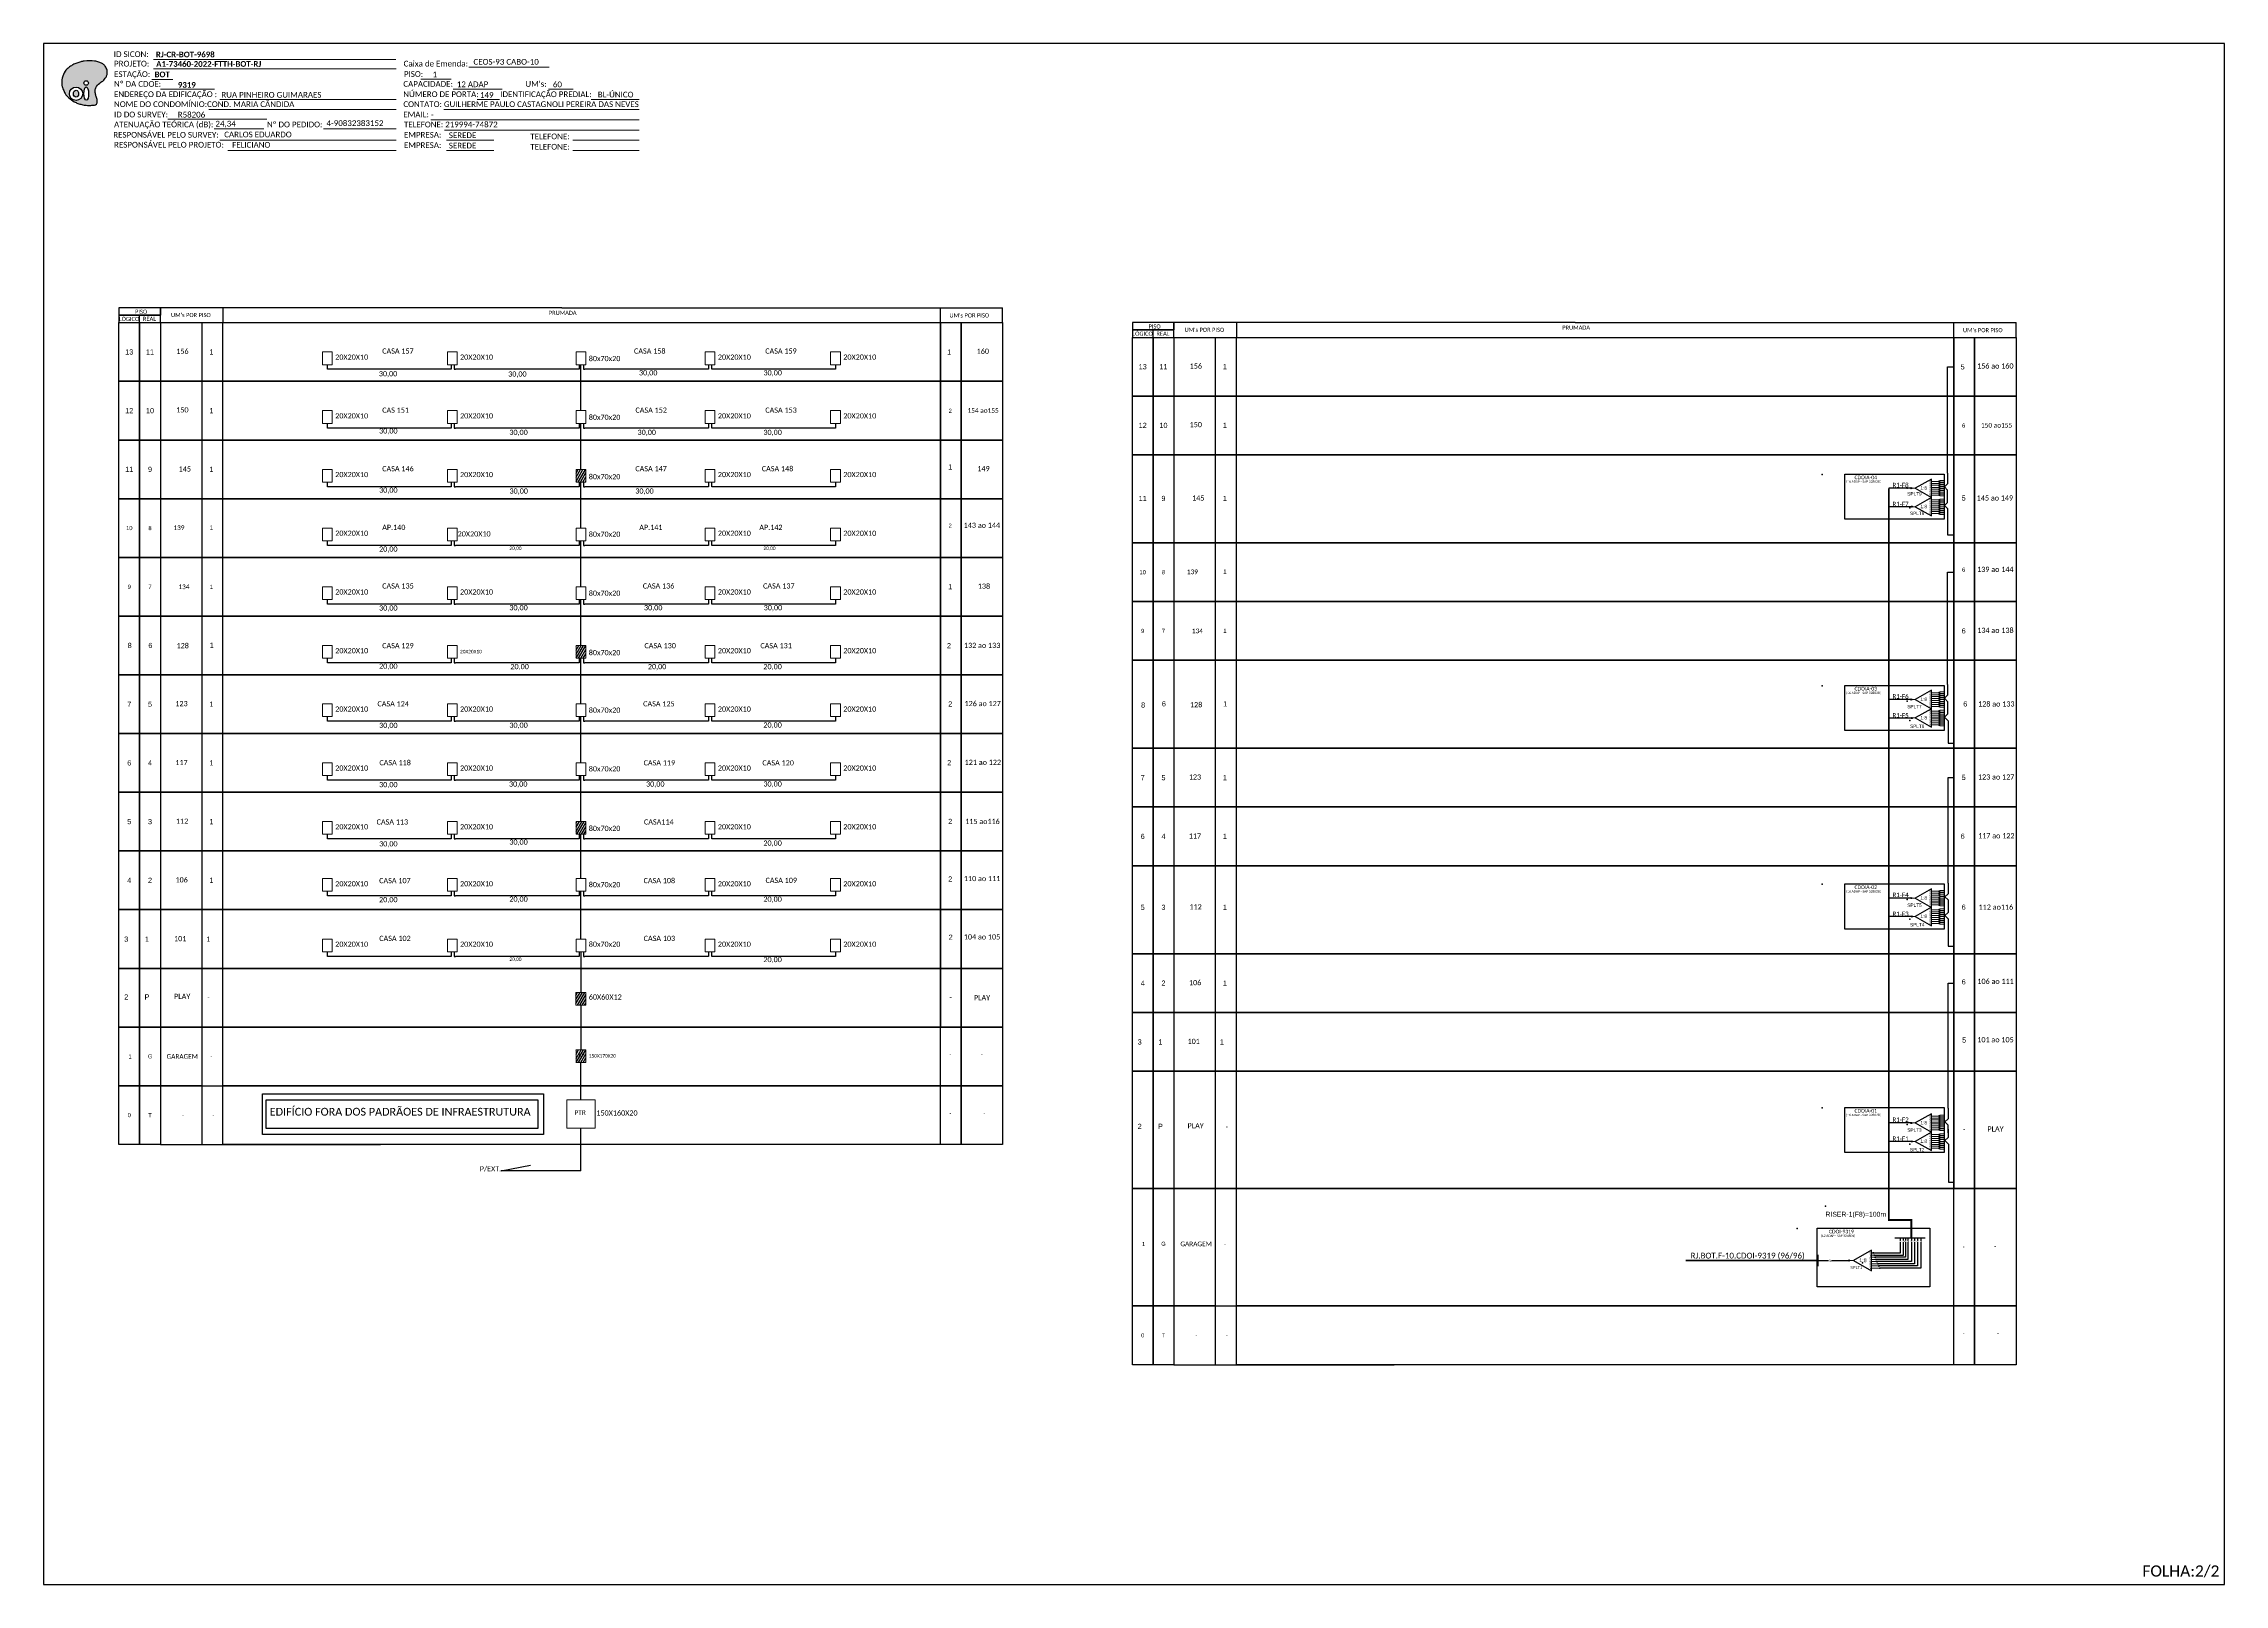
# Model space of a CAD drawing. Header units: metres. Extents: x 0 to 1748, y 0 to 594.
# Drawn here: x 907 to 1748, y 0 to 594 of the extents above; entities that cross this region are included whole.
import ezdxf
from ezdxf.enums import TextEntityAlignment as Align

# ---------------------------------------------------------------- set-up
doc = ezdxf.new("R2010")
doc.units = ezdxf.units.M
doc.styles.add('ARIAL', font='arial.ttf')
doc.styles.add('WMF-Calibri0', font='calibri.ttf')
doc.styles.add('WMF-Calibri1', font='calibrib.ttf')
pattern_1 = [(60, (-1296.56185, -9.3935), (-0.68740766, 0.396875), [])]

# ---------------------------------------------------------------- blocks, each defined once
blk = doc.blocks.new('A$C415C251F')
at = {"color": 3}
blk.add_point((0, 0), dxfattribs=at)
blk = doc.blocks.new('LEG_CDOIA8_C-SPLT_ESQ')
at = {"color": 3, "extrusion": (0, 0, -1), "xscale": -1, "zscale": -1}
blk.add_blockref('A$C415C251F', (0, 0), dxfattribs=at)
at = {"style": 'ARIAL', "flags": 4}
blk.add_attdef('SPLITAGEM', text='', height=1.5, dxfattribs=at).set_placement((18.6, -12.6), align=Align.CENTER)
at = {"color": 1, "style": 'WMF-Calibri0', "flags": 4}
blk.add_attdef('MODELO', text='', height=1.5, dxfattribs=at).set_placement((22.5, -4.5), align=Align.CENTER)
blk.add_attdef('CDO', (21.4, -2.6), '', height=2, dxfattribs=at)
blk = doc.blocks.new('SPLITTER_')
blk.add_point((0, 0))
at = {"style": 'ARIAL', "flags": 4}
blk.add_attdef('SPLT', (0, -3.26), '', height=1.5, dxfattribs=at)
blk = doc.blocks.new('SPLT_1-8_SC-APC')
at = {"color": 1, "lineweight": 0}
blk.add_lwpolyline([(-17, -7.5), (-19.3, -7.5)], dxfattribs=at)
at = {"color": 1}
blk.add_lwpolyline([(-7.4, -2.1), (-17, -7.5), (-7.4, -13), (-7.4, -2.1)], dxfattribs=at)
at = {"color": 3, "lineweight": 0}
for points in [[(-3, -3.5), (-7.4, -3.5)], [(-7.4, -4.7), (-3, -4.7)], [(-7.4, -5.8), (-3, -5.8)], [(-7.4, -7), (-3, -7)], [(-7.4, -8.1), (-3, -8.1)], [(-7.4, -9.3), (-3, -9.3)], [(-7.4, -10.4), (-3, -10.4)], [(-7.4, -11.6), (-3, -11.6)], [(-2.4, -3), (-2.4, -4)], [(-2.4, -3), (0, -3)], [(-2.4, -4), (0, -4)], [(-2.4, -4.2), (-2.4, -5.2)], [(-2.4, -4.2), (0, -4.2)], [(-2.4, -5.2), (0, -5.2)], [(-2.4, -5.3), (-2.4, -6.3)], [(-2.4, -5.3), (0, -5.3)], [(-2.4, -6.3), (0, -6.3)], [(-2.4, -6.5), (-2.4, -7.5)], [(-2.4, -6.5), (0, -6.5)], [(-2.4, -7.5), (0, -7.5)], [(-2.4, -7.6), (-2.4, -8.6)], [(-2.4, -7.6), (0, -7.6)], [(-2.4, -8.6), (0, -8.6)], [(-2.4, -8.8), (-2.4, -9.8)], [(-2.4, -8.8), (0, -8.8)], [(-2.4, -9.8), (0, -9.8)], [(-2.4, -9.9), (-2.4, -10.9)], [(-2.4, -9.9), (0, -9.9)], [(-2.4, -10.9), (0, -10.9)], [(-2.4, -11.1), (-2.4, -12.1)], [(-2.4, -11.1), (0, -11.1)], [(-2.4, -12.1), (0, -12.1)]]:
    blk.add_lwpolyline(points, dxfattribs=at)
for points in [[(-3, -3.2), (-2.4, -3.2), (-2.4, -3.8), (-3, -3.8)], [(-3, -4.4), (-2.4, -4.4), (-2.4, -5), (-3, -5)], [(-3, -5.5), (-2.4, -5.5), (-2.4, -6.1), (-3, -6.1)], [(-3, -6.7), (-2.4, -6.7), (-2.4, -7.3), (-3, -7.3)], [(-3, -7.8), (-2.4, -7.8), (-2.4, -8.4), (-3, -8.4)], [(-3, -9), (-2.4, -9), (-2.4, -9.6), (-3, -9.6)], [(-3, -10.1), (-2.4, -10.1), (-2.4, -10.7), (-3, -10.7)], [(-3, -11.3), (-2.4, -11.3), (-2.4, -11.9), (-3, -11.9)]]:
    blk.add_lwpolyline(points, close=True, dxfattribs=at)
at = {"color": 1, "style": 'ARIAL'}
for s, height, p in [('1:8', 2, (-13.9, -8.4)), ('S1', 0.75, (-8.7, -3.8)), ('S2', 0.75, (-8.7, -5)), ('S3', 0.75, (-8.7, -6.2)), ('S4', 0.75, (-8.7, -7.4)), ('S5', 0.75, (-8.7, -8.6)), ('S6', 0.75, (-8.7, -9.7)), ('S7', 0.75, (-8.7, -10.8)), ('S8', 0.75, (-8.7, -11.9))]:
    blk.add_text(s, height=height, dxfattribs=at).set_placement(p)
blk = doc.blocks.new('OI')
h = blk.add_hatch(color=40)
edge = h.paths.add_edge_path()
edge.add_spline(control_points=[(4.35, -0.67), (3.92, -0.99), (3.26, -1.5), (2.81, -2.59), (2.9, -3.5), (3.06, -4.27), (3.31, -4.85), (3.37, -5.39), (3.4, -5.88), (3.2, -6.4), (2.54, -6.61), (1.65, -6.63), (0.55, -6.67), (-0.56, -6.42), (-1.61, -6.14), (-2.77, -5.61), (-3.92, -4.77), (-4.89, -3.7), (-5.34, -2.65), (-5.6, -1.94), (-5.85, -0.96), (-5.71, 0.47), (-5.1, 2.02), (-4.14, 3.02), (-3.3, 3.61), (-2.37, 4.16), (-1.36, 4.44), (-0.56, 4.7), (0.79, 4.85), (2.24, 4.97), (3.79, 4.57), (4.67, 4.21), (5.44, 3.65), (5.76, 2.99), (6.03, 2.21), (6.01, 1.46), (5.72, 0.64), (5.31, 0.08), (4.88, -0.38), (4.51, -0.55), (4.35, -0.67)], knot_values=[0, 0, 0, 0, 1.60434, 2.417191, 3.427595, 4.282808, 4.776746, 5.304182, 5.888771, 6.258406, 6.858137, 7.79129, 8.986195, 10.124242, 11.187857, 12.242908, 13.953784, 15.414161, 16.515391, 17.349188, 17.675853, 19.552021, 21.515531, 22.568638, 23.63245, 24.621084, 25.782718, 26.745347, 27.142653, 29.870543, 31.004649, 31.921532, 32.709589, 33.801391, 34.042471, 35.192333, 35.971461, 36.628871, 37.254359, 37.836911, 37.836911, 37.836911, 37.836911], degree=3, periodic=0)
h.paths.add_polyline_path([(1.13, -0.87, -1), (-0.04, -0.87, -1)], flags=16)
edge = h.paths.add_edge_path(flags=16)
edge.add_ellipse((0.56, -3.59), major_axis=(-0.02, 1.71), ratio=0.361305, start_angle=0, end_angle=360)
h.paths.add_polyline_path([(-0.36, -3.62, -1), (-3.8, -3.62, -1)], flags=16)
edge = h.paths.add_edge_path(flags=0)
edge.add_ellipse((-2.08, -3.62), major_axis=(0, 0.885), ratio=0.758294, start_angle=0, end_angle=360)
at = {"color": 40}
for centre, radius in [((-2.08, -3.62), 1.72), ((0.54, -0.87), 0.587)]:
    blk.add_circle(centre, radius, dxfattribs=at)
blk.add_ellipse((-2.08, -3.62), major_axis=(0, 0.885), ratio=0.758294, start_param=-3.141592653589792, end_param=3.141592653589792, dxfattribs=at)
blk.add_ellipse((0.56, -3.59), major_axis=(-0.02, 1.71), ratio=0.361305, dxfattribs=at)
at = {"color": 40, "start_tangent": (-0.800898, -0.598801), "end_tangent": (-0.800898, -0.598801)}
blk.add_spline([(4.35, -0.67), (3.2, -1.78), (2.9, -2.54), (2.92, -3.55), (3.12, -4.38), (3.28, -4.85), (3.37, -5.37), (3.35, -5.95), (3.2, -6.29), (2.66, -6.55), (1.73, -6.63), (0.54, -6.62), (-0.58, -6.41), (-1.6, -6.11), (-2.56, -5.67), (-3.95, -4.67), (-4.89, -3.56), (-5.37, -2.56), (-5.64, -1.78), (-5.72, -1.46), (-5.63, 0.42), (-4.84, 2.22), (-4.13, 2.99), (-3.27, 3.62), (-2.4, 4.09), (-1.3, 4.47), (-0.37, 4.72), (0.02, 4.77), (2.75, 4.8), (3.85, 4.53), (4.69, 4.16), (5.31, 3.68), (5.85, 2.73), (5.93, 2.5), (5.94, 1.35), (5.67, 0.62), (5.29, 0.08), (4.84, -0.36), (4.35, -0.67)], degree=3, dxfattribs=at)

msp = doc.modelspace()

# ---------------------------------------------------------------- hatches: boundary and pattern name
h = msp.add_hatch()
h.set_pattern_fill('ANSI31', color=256, scale=0.25, angle=15, style=0)
h.set_pattern_definition(pattern_1)
h.paths.add_polyline_path([(1114.67, 429.76), (1112.78, 429.76), (1112.78, 424.85), (1116.56, 424.85), (1116.56, 429.76)])
h = msp.add_hatch(color=3)
h.dxf.hatch_style = 1
edge = h.paths.add_edge_path()
edge.add_arc((1627.69, 422.51), 0.221, 0, 360)
h = msp.add_hatch(color=3)
h.dxf.hatch_style = 1
edge = h.paths.add_edge_path()
edge.add_arc((1627.88, 415.39), 0.221, 0, 360)
h = msp.add_hatch()
h.set_pattern_fill('ANSI31', color=1, scale=0.25, angle=15, style=0)
h.set_pattern_definition(pattern_1)
h.paths.add_polyline_path([(1114.67, 361.87), (1112.78, 361.87), (1112.78, 356.96), (1116.56, 356.96), (1116.56, 361.87)])
h = msp.add_hatch(color=3)
h.dxf.hatch_style = 1
edge = h.paths.add_edge_path()
edge.add_arc((1627.69, 341.02), 0.221, 0, 360)
h = msp.add_hatch(color=3)
h.dxf.hatch_style = 1
edge = h.paths.add_edge_path()
edge.add_arc((1627.88, 333.9), 0.221, 0, 360)
h = msp.add_hatch()
h.set_pattern_fill('ANSI31', color=1, scale=0.25, angle=15, style=0)
h.set_pattern_definition(pattern_1)
h.paths.add_polyline_path([(1114.67, 293.97), (1112.78, 293.97), (1112.78, 289.06), (1116.56, 289.06), (1116.56, 293.97)])
h = msp.add_hatch(color=3)
h.dxf.hatch_style = 1
edge = h.paths.add_edge_path()
edge.add_arc((1627.69, 264.48), 0.221, 0, 360)
h = msp.add_hatch(color=3)
h.dxf.hatch_style = 1
edge = h.paths.add_edge_path()
edge.add_arc((1627.88, 257.36), 0.221, 0, 360)
h = msp.add_hatch()
h.set_pattern_fill('ANSI31', color=1, scale=0.25, angle=15, style=0)
h.set_pattern_definition([(60, (-20.4838, -56.2267), (-0.68740766, 0.396875), [])])
h.paths.add_polyline_path([(1114.6, 228.11), (1112.72, 228.11), (1112.72, 223.2), (1116.49, 223.2), (1116.49, 228.11)])
h = msp.add_hatch()
h.set_pattern_fill('ANSI31', color=1, scale=0.25, angle=15, style=0)
h.set_pattern_definition([(60, (-20.4178, -58.2666), (-0.68740766, 0.396875), [])])
h.paths.add_polyline_path([(1114.67, 205.98), (1112.78, 205.98), (1112.78, 201.07), (1116.56, 201.07), (1116.56, 205.98)])
h.paths.add_polyline_path([(1113.57, 202.86), (1116.22, 202.86), (1116.22, 204.86), (1113.57, 204.86)], flags=24)
h = msp.add_hatch(color=3)
h.dxf.hatch_style = 1
edge = h.paths.add_edge_path()
edge.add_arc((1627.69, 177.79), 0.221, 0, 360)
h = msp.add_hatch(color=3)
h.dxf.hatch_style = 1
edge = h.paths.add_edge_path()
edge.add_arc((1627.88, 170.67), 0.221, 0, 360)
h = msp.add_hatch(color=3)
h.dxf.hatch_style = 1
edge = h.paths.add_edge_path()
edge.add_arc((1613.03, 127.67), 0.176, 0, 360)
h = msp.add_hatch(color=3)
h.dxf.hatch_style = 1
edge = h.paths.add_edge_path()
edge.add_arc((1613.39, 126.83), 0.176, 0, 360)
h = msp.add_hatch(color=3)
h.dxf.hatch_style = 1
edge = h.paths.add_edge_path()
edge.add_arc((1613.76, 125.99), 0.176, 0, 360)
h = msp.add_hatch(color=3)
h.dxf.hatch_style = 1
edge = h.paths.add_edge_path()
edge.add_arc((1603.76, 124.74), 0.233, 0, 360)
h = msp.add_hatch(color=3)
h.dxf.hatch_style = 1
edge = h.paths.add_edge_path()
edge.add_arc((1603.76, 124.74), 0.186, 0, 360)
h = msp.add_hatch(color=3)
h.dxf.hatch_style = 1
edge = h.paths.add_edge_path()
edge.add_arc((1614.12, 125.16), 0.176, 0, 360)
h = msp.add_hatch(color=3)
h.dxf.hatch_style = 1
edge = h.paths.add_edge_path()
edge.add_arc((1614.48, 124.32), 0.176, 0, 360)
h = msp.add_hatch(color=3)
h.dxf.hatch_style = 1
edge = h.paths.add_edge_path()
edge.add_arc((1614.85, 123.48), 0.176, 0, 360)
h = msp.add_hatch(color=3)
h.dxf.hatch_style = 1
edge = h.paths.add_edge_path()
edge.add_arc((1615.21, 122.65), 0.176, 0, 360)
h = msp.add_hatch(color=3)
h.dxf.hatch_style = 1
edge = h.paths.add_edge_path()
edge.add_arc((1615.57, 121.81), 0.176, 0, 360)

# ---------------------------------------------------------------- linework, layer by layer
for p, q in [((952.46, 492.03), (952.46, 492.03)), ((952.46, 492.03), (952.46, 489.19)), ((1107.23, 492.03), (952.46, 492.03)), ((952.46, 492.03), (952.46, 492.03)), ((952.46, 492.03), (952.46, 489.19)), ((1107.23, 492.03), (952.46, 492.03)), ((1253.25, 486.34), (1253.25, 492.03)), ((1253.25, 486.34), (1253.25, 492.03)), ((952.46, 486.34), (1015, 486.34)), ((952.46, 486.34), (1015, 486.34)), ((1015, 486.34), (1104.6, 486.34)), ((1015, 486.34), (1105.7, 486.34)), ((1105.7, 486.34), (1106.59, 486.34)), ((1253.25, 486.34), (1277.24, 486.34)), ((1253.25, 486.34), (1277.24, 486.34)), ((1343.3, 486.34), (1343.3, 486.34)), ((1343.3, 486.34), (1343.3, 483.5)), ((1498.06, 486.34), (1343.3, 486.34)), ((1343.3, 486.34), (1343.3, 486.34)), ((1343.3, 486.34), (1343.3, 483.5)), ((1498.06, 486.34), (1343.3, 486.34)), ((1343.3, 480.66), (1405.84, 480.66)), ((1343.3, 480.66), (1405.84, 480.66)), ((1405.84, 480.66), (1495.43, 480.66)), ((1405.84, 480.66), (1496.53, 480.66)), ((1496.53, 480.66), (1497.42, 480.66)), ((1644.08, 480.66), (1644.08, 486.34)), ((1644.08, 480.66), (1644.08, 486.34)), ((1644.08, 480.66), (1668.08, 480.66)), ((1644.08, 480.66), (1668.08, 480.66)), ((952.46, 463.71), (1015, 463.71)), ((952.46, 463.71), (1015, 463.71)), ((1015, 463.71), (1104.6, 463.71)), ((1015, 463.71), (1105.7, 463.71)), ((1105.7, 463.71), (1106.59, 463.71)), ((1253.25, 463.71), (1277.24, 463.71)), ((1253.25, 463.71), (1277.24, 463.71)), ((1343.3, 458.03), (1405.84, 458.03)), ((1343.3, 458.03), (1405.84, 458.03)), ((1644.08, 458.03), (1668.08, 458.03)), ((1644.08, 458.03), (1668.08, 458.03)), ((952.46, 441.08), (1015, 441.08)), ((952.46, 441.08), (1015, 441.08)), ((1015, 441.08), (1104.6, 441.08)), ((1015, 441.08), (1105.7, 441.08)), ((1105.7, 441.08), (1106.59, 441.08)), ((1253.25, 441.08), (1277.24, 441.08)), ((1253.25, 441.08), (1277.24, 441.08)), ((1343.3, 435.4), (1405.84, 435.4)), ((1343.3, 435.4), (1405.84, 435.4)), ((1644.08, 435.4), (1668.08, 435.4)), ((1644.08, 435.4), (1668.08, 435.4)), ((952.46, 418.45), (1015, 418.45)), ((952.46, 418.45), (1015, 418.45)), ((1015, 418.45), (1104.6, 418.45)), ((1015, 418.45), (1105.7, 418.45)), ((1105.7, 418.45), (1106.59, 418.45)), ((1253.25, 418.45), (1277.24, 418.45)), ((1253.25, 418.45), (1277.24, 418.45)), ((952.46, 395.81), (1015, 395.81)), ((952.46, 395.81), (1015, 395.81)), ((1015, 395.81), (1104.6, 395.81)), ((1015, 395.81), (1105.7, 395.81)), ((1105.7, 395.81), (1106.59, 395.81)), ((1253.25, 395.81), (1277.24, 395.81)), ((1253.25, 395.81), (1277.24, 395.81)), ((1343.3, 401.45), (1405.84, 401.45)), ((1343.3, 401.45), (1405.84, 401.45)), ((1644.08, 401.45), (1668.08, 401.45)), ((1644.08, 401.45), (1668.08, 401.45)), ((1343.3, 378.81), (1405.84, 378.81)), ((1343.3, 378.81), (1405.84, 378.81)), ((1644.08, 378.81), (1668.08, 378.81)), ((1644.08, 378.81), (1668.08, 378.81)), ((952.46, 373.18), (1015, 373.18)), ((952.46, 373.18), (1015, 373.18)), ((1015, 373.18), (1104.6, 373.18)), ((1015, 373.18), (1105.7, 373.18)), ((1253.25, 373.18), (1277.24, 373.18)), ((1253.25, 373.18), (1277.24, 373.18)), ((1343.3, 356.18), (1405.84, 356.18)), ((1343.3, 356.18), (1405.84, 356.18)), ((1644.08, 356.18), (1668.08, 356.18)), ((1644.08, 356.18), (1668.08, 356.18)), ((952.46, 350.55), (1015, 350.55)), ((952.46, 350.55), (1015, 350.55)), ((1015, 350.55), (1104.6, 350.55)), ((1015, 350.55), (1105.7, 350.55)), ((1253.25, 350.55), (1277.24, 350.55)), ((1253.25, 350.55), (1277.24, 350.55)), ((952.46, 327.92), (1015, 327.92)), ((952.46, 327.92), (1015, 327.92)), ((1015, 327.92), (1105.7, 327.92)), ((1015, 327.92), (1104.6, 327.92)), ((1253.25, 327.92), (1277.24, 327.92)), ((1253.25, 327.92), (1277.24, 327.92)), ((1343.3, 322.23), (1405.84, 322.23)), ((1343.3, 322.23), (1405.84, 322.23)), ((1644.08, 322.23), (1668.08, 322.23)), ((1644.08, 322.23), (1668.08, 322.23)), ((1343.3, 299.6), (1405.84, 299.6)), ((1343.3, 299.6), (1405.84, 299.6)), ((1644.08, 299.6), (1668.08, 299.6)), ((1644.08, 299.6), (1668.08, 299.6)), ((952.46, 282.65), (1015, 282.65)), ((952.46, 282.65), (1015, 282.65)), ((1015, 282.65), (1253.25, 282.65)), ((1015, 282.65), (1253.25, 282.65)), ((1253.25, 282.65), (1253.25, 260.02)), ((1253.25, 282.65), (1261.24, 282.65)), ((1253.25, 260.02), (1253.25, 282.65)), ((1253.25, 282.65), (1253.25, 260.02)), ((1253.25, 282.65), (1261.24, 282.65)), ((1253.25, 260.02), (1253.25, 282.65)), ((1261.24, 282.65), (1277.24, 282.65)), ((1261.24, 260.02), (1261.24, 282.65)), ((1261.24, 282.65), (1261.24, 260.02)), ((1261.24, 282.65), (1277.24, 282.65)), ((1261.24, 260.02), (1261.24, 282.65)), ((1261.24, 282.65), (1261.24, 260.02)), ((952.46, 260.02), (1015, 260.02)), ((952.46, 260.02), (1015, 260.02)), ((1015, 260.02), (952.46, 260.02)), ((1015, 260.02), (952.46, 260.02)), ((1253.25, 260.02), (1015, 260.02)), ((1253.25, 260.02), (1015, 260.02)), ((1015, 260.02), (1253.25, 260.02)), ((1015, 260.02), (1253.25, 260.02)), ((1261.24, 260.02), (1253.25, 260.02)), ((1253.25, 260.02), (1261.24, 260.02)), ((1261.24, 260.02), (1253.25, 260.02)), ((1253.25, 260.02), (1261.24, 260.02)), ((1253.25, 260.02), (1253.25, 237.39)), ((1253.25, 237.39), (1253.25, 260.02)), ((1253.25, 260.02), (1253.25, 237.39)), ((1253.25, 237.39), (1253.25, 260.02)), ((1277.24, 260.02), (1261.24, 260.02)), ((1261.24, 260.02), (1277.24, 260.02)), ((1277.24, 260.02), (1261.24, 260.02)), ((1261.24, 260.02), (1277.24, 260.02)), ((1261.24, 237.39), (1261.24, 260.02)), ((1261.24, 260.02), (1261.24, 237.39)), ((1261.24, 237.39), (1261.24, 260.02)), ((1261.24, 260.02), (1261.24, 237.39)), ((952.46, 237.39), (1015, 237.39)), ((952.46, 237.39), (1015, 237.39)), ((1015, 237.39), (952.46, 237.39)), ((1015, 237.39), (952.46, 237.39)), ((1253.25, 237.39), (1015, 237.39)), ((1253.25, 237.39), (1015, 237.39)), ((1015, 237.39), (1253.25, 237.39)), ((1015, 237.39), (1253.25, 237.39)), ((1253.25, 237.39), (1253.25, 214.76)), ((1253.25, 214.76), (1253.25, 237.39)), ((1253.25, 237.39), (1253.25, 214.76)), ((1253.25, 214.76), (1253.25, 237.39)), ((1261.24, 237.39), (1253.25, 237.39)), ((1253.25, 237.39), (1261.24, 237.39)), ((1261.24, 237.39), (1253.25, 237.39)), ((1253.25, 237.39), (1261.24, 237.39)), ((1253.25, 237.39), (1253.25, 214.76)), ((1253.25, 214.76), (1253.25, 237.39)), ((1253.25, 237.39), (1253.25, 214.76)), ((1253.25, 214.76), (1253.25, 237.39)), ((1261.24, 214.76), (1261.24, 237.39)), ((1261.24, 237.39), (1261.24, 214.76)), ((1261.24, 214.76), (1261.24, 237.39)), ((1261.24, 237.39), (1261.24, 214.76)), ((1277.24, 237.39), (1261.24, 237.39)), ((1261.24, 237.39), (1277.24, 237.39)), ((1277.24, 237.39), (1261.24, 237.39)), ((1261.24, 237.39), (1277.24, 237.39)), ((1261.24, 214.76), (1261.24, 237.39)), ((1261.24, 237.39), (1261.24, 214.76)), ((1261.24, 214.76), (1261.24, 237.39)), ((1261.24, 237.39), (1261.24, 214.76)), ((1343.3, 243.02), (1405.84, 243.02)), ((1343.3, 243.02), (1405.84, 243.02)), ((1405.84, 243.02), (1644.08, 243.02)), ((1405.84, 243.02), (1644.08, 243.02)), ((1644.08, 243.02), (1644.08, 220.39)), ((1644.08, 243.02), (1652.08, 243.02)), ((1644.08, 220.39), (1644.08, 243.02)), ((1644.08, 243.02), (1644.08, 220.39)), ((1644.08, 243.02), (1652.08, 243.02)), ((1644.08, 220.39), (1644.08, 243.02)), ((1652.08, 243.02), (1668.08, 243.02)), ((1652.08, 220.39), (1652.08, 243.02)), ((1652.08, 243.02), (1652.08, 220.39)), ((1652.08, 243.02), (1668.08, 243.02)), ((1652.08, 220.39), (1652.08, 243.02)), ((1652.08, 243.02), (1652.08, 220.39)), ((1343.3, 220.39), (1405.84, 220.39)), ((1343.3, 220.39), (1405.84, 220.39)), ((1405.84, 220.39), (1343.3, 220.39)), ((1405.84, 220.39), (1343.3, 220.39)), ((1644.08, 220.39), (1405.84, 220.39)), ((1644.08, 220.39), (1405.84, 220.39)), ((1405.84, 220.39), (1644.08, 220.39)), ((1405.84, 220.39), (1644.08, 220.39)), ((1652.08, 220.39), (1644.08, 220.39)), ((1644.08, 220.39), (1652.08, 220.39)), ((1652.08, 220.39), (1644.08, 220.39)), ((1644.08, 220.39), (1652.08, 220.39)), ((1644.08, 220.39), (1644.08, 197.75)), ((1644.08, 197.75), (1644.08, 220.39)), ((1644.08, 220.39), (1644.08, 197.75)), ((1644.08, 197.75), (1644.08, 220.39)), ((1668.08, 220.39), (1652.08, 220.39)), ((1652.08, 220.39), (1668.08, 220.39)), ((1668.08, 220.39), (1652.08, 220.39)), ((1652.08, 220.39), (1668.08, 220.39)), ((1652.08, 197.75), (1652.08, 220.39)), ((1652.08, 220.39), (1652.08, 197.75)), ((1652.08, 197.75), (1652.08, 220.39)), ((1652.08, 220.39), (1652.08, 197.75)), ((936.47, 214.76), (944.47, 214.76)), ((936.47, 192.12), (936.47, 214.76)), ((936.47, 214.76), (944.47, 214.76)), ((936.47, 192.12), (936.47, 214.76)), ((944.47, 214.76), (944.47, 192.12)), ((944.47, 214.76), (952.46, 214.76)), ((944.47, 192.12), (944.47, 214.76)), ((944.47, 214.76), (944.47, 192.12)), ((944.47, 214.76), (952.46, 214.76)), ((944.47, 192.12), (944.47, 214.76)), ((952.46, 214.76), (952.46, 192.12)), ((968.46, 214.76), (952.46, 214.76)), ((952.46, 214.76), (952.46, 192.12)), ((952.46, 214.76), (952.46, 192.12)), ((968.46, 214.76), (952.46, 214.76)), ((952.46, 214.76), (952.46, 192.12)), ((952.46, 214.76), (1015, 214.76)), ((952.46, 214.76), (1015, 214.76)), ((1015, 214.76), (952.46, 214.76)), ((1015, 214.76), (952.46, 214.76)), ((1015, 214.76), (976.46, 214.76)), ((1015, 214.76), (976.46, 214.76)), ((1253.25, 214.76), (1015, 214.76)), ((1253.25, 214.76), (1015, 214.76)), ((1253.25, 214.76), (1015, 214.76)), ((1253.25, 214.76), (1015, 214.76)), ((1015, 214.76), (1253.25, 214.76)), ((1015, 214.76), (1253.25, 214.76)), ((1261.24, 214.76), (1253.25, 214.76)), ((1261.24, 214.76), (1253.25, 214.76)), ((1261.24, 214.76), (1253.25, 214.76)), ((1253.25, 214.76), (1261.24, 214.76)), ((1261.24, 214.76), (1253.25, 214.76)), ((1253.25, 214.76), (1261.24, 214.76)), ((1277.24, 214.76), (1261.24, 214.76)), ((1277.24, 214.76), (1261.24, 214.76)), ((1277.24, 214.76), (1261.24, 214.76)), ((1261.24, 214.76), (1277.24, 214.76)), ((1277.24, 214.76), (1261.24, 214.76)), ((1261.24, 214.76), (1277.24, 214.76)), ((1343.3, 197.75), (1405.84, 197.75)), ((1343.3, 197.75), (1405.84, 197.75)), ((1405.84, 197.75), (1343.3, 197.75)), ((1405.84, 197.75), (1343.3, 197.75)), ((1644.08, 197.75), (1405.84, 197.75)), ((1644.08, 197.75), (1405.84, 197.75)), ((1405.84, 197.75), (1644.08, 197.75)), ((1405.84, 197.75), (1644.08, 197.75)), ((1644.08, 197.75), (1644.08, 152.49)), ((1644.08, 152.49), (1644.08, 197.75)), ((1644.08, 197.75), (1644.08, 152.49)), ((1644.08, 152.49), (1644.08, 197.75)), ((1652.08, 197.75), (1644.08, 197.75)), ((1644.08, 197.75), (1652.08, 197.75)), ((1652.08, 197.75), (1644.08, 197.75)), ((1644.08, 197.75), (1652.08, 197.75)), ((1644.08, 197.75), (1644.08, 152.49)), ((1644.08, 152.49), (1644.08, 197.75)), ((1644.08, 197.75), (1644.08, 152.49)), ((1644.08, 152.49), (1644.08, 197.75)), ((1652.08, 152.49), (1652.08, 197.75)), ((1652.08, 197.75), (1652.08, 152.49)), ((1652.08, 152.49), (1652.08, 197.75)), ((1652.08, 197.75), (1652.08, 152.49)), ((1668.08, 197.75), (1652.08, 197.75)), ((1652.08, 197.75), (1668.08, 197.75)), ((1668.08, 197.75), (1652.08, 197.75)), ((1652.08, 197.75), (1668.08, 197.75)), ((1652.08, 152.49), (1652.08, 197.75)), ((1652.08, 197.75), (1652.08, 152.49)), ((1652.08, 152.49), (1652.08, 197.75)), ((1652.08, 197.75), (1652.08, 152.49)), ((936.47, 192.12), (944.47, 192.12)), ((936.47, 169.49), (936.47, 192.12)), ((944.47, 192.12), (936.47, 192.12)), ((936.47, 192.12), (944.47, 192.12)), ((936.47, 169.49), (936.47, 192.12)), ((944.47, 192.12), (936.47, 192.12)), ((944.47, 192.12), (944.47, 169.49)), ((944.47, 192.12), (952.46, 192.12)), ((944.47, 169.49), (944.47, 192.12)), ((952.46, 192.12), (944.47, 192.12)), ((944.47, 192.12), (944.47, 169.49)), ((944.47, 192.12), (952.46, 192.12)), ((944.47, 169.49), (944.47, 192.12)), ((952.46, 192.12), (944.47, 192.12)), ((952.46, 192.12), (952.46, 169.49)), ((968.46, 192.12), (952.46, 192.12)), ((952.46, 192.12), (952.46, 169.49)), ((952.46, 192.12), (968.46, 192.12)), ((952.46, 192.12), (952.46, 169.49)), ((968.46, 192.12), (952.46, 192.12)), ((952.46, 192.12), (952.46, 169.49)), ((952.46, 192.12), (968.46, 192.12)), ((952.46, 169.49), (1015, 169.49)), ((952.46, 169.49), (1015, 169.49)), ((1015, 169.49), (1037.38, 169.49)), ((1015, 169.49), (1037.38, 169.49)), ((1327.3, 152.49), (1335.3, 152.49)), ((1327.3, 107.22), (1327.3, 152.49)), ((1327.3, 152.49), (1335.3, 152.49)), ((1327.3, 107.22), (1327.3, 152.49)), ((1335.3, 152.49), (1335.3, 107.22)), ((1335.3, 152.49), (1343.3, 152.49)), ((1335.3, 107.22), (1335.3, 152.49)), ((1335.3, 152.49), (1335.3, 107.22)), ((1335.3, 152.49), (1343.3, 152.49)), ((1335.3, 107.22), (1335.3, 152.49)), ((1343.3, 152.49), (1343.3, 107.22)), ((1359.3, 152.49), (1343.3, 152.49)), ((1343.3, 152.49), (1343.3, 107.22)), ((1343.3, 152.49), (1343.3, 107.22)), ((1359.3, 152.49), (1343.3, 152.49)), ((1343.3, 152.49), (1343.3, 107.22)), ((1343.3, 152.49), (1405.84, 152.49)), ((1343.3, 152.49), (1405.84, 152.49)), ((1405.84, 152.49), (1343.3, 152.49)), ((1405.84, 152.49), (1343.3, 152.49)), ((1405.84, 152.49), (1367.3, 152.49)), ((1405.84, 152.49), (1367.3, 152.49)), ((1644.08, 152.49), (1405.84, 152.49)), ((1644.08, 152.49), (1405.84, 152.49)), ((1644.08, 152.49), (1405.84, 152.49)), ((1644.08, 152.49), (1405.84, 152.49)), ((1405.84, 152.49), (1644.08, 152.49)), ((1405.84, 152.49), (1644.08, 152.49)), ((1652.08, 152.49), (1644.08, 152.49)), ((1652.08, 152.49), (1644.08, 152.49)), ((1652.08, 152.49), (1644.08, 152.49)), ((1644.08, 152.49), (1652.08, 152.49)), ((1652.08, 152.49), (1644.08, 152.49)), ((1644.08, 152.49), (1652.08, 152.49)), ((1668.08, 152.49), (1652.08, 152.49)), ((1668.08, 152.49), (1652.08, 152.49)), ((1668.08, 152.49), (1652.08, 152.49)), ((1652.08, 152.49), (1668.08, 152.49)), ((1668.08, 152.49), (1652.08, 152.49)), ((1652.08, 152.49), (1668.08, 152.49)), ((1327.3, 107.22), (1335.3, 107.22)), ((1327.3, 84.59), (1327.3, 107.22)), ((1335.3, 107.22), (1327.3, 107.22)), ((1327.3, 107.22), (1335.3, 107.22)), ((1327.3, 84.59), (1327.3, 107.22)), ((1335.3, 107.22), (1327.3, 107.22)), ((1335.3, 107.22), (1335.3, 84.59)), ((1335.3, 107.22), (1343.3, 107.22)), ((1335.3, 84.59), (1335.3, 107.22)), ((1343.3, 107.22), (1335.3, 107.22)), ((1335.3, 107.22), (1335.3, 84.59)), ((1335.3, 107.22), (1343.3, 107.22)), ((1335.3, 84.59), (1335.3, 107.22)), ((1343.3, 107.22), (1335.3, 107.22)), ((1343.3, 107.22), (1343.3, 84.59)), ((1359.3, 107.22), (1343.3, 107.22)), ((1343.3, 107.22), (1343.3, 84.59)), ((1343.3, 107.22), (1359.3, 107.22)), ((1343.3, 107.22), (1343.3, 84.59)), ((1359.3, 107.22), (1343.3, 107.22)), ((1343.3, 107.22), (1343.3, 84.59)), ((1343.3, 107.22), (1359.3, 107.22)), ((1343.3, 84.59), (1405.84, 84.59)), ((1343.3, 84.59), (1405.84, 84.59)), ((1405.84, 84.59), (1428.21, 84.59)), ((1405.84, 84.59), (1428.21, 84.59))]:
    msp.add_line(p, q)
at = {"color": 7}
msp.add_lwpolyline([(907.44, -0.1), (1748.44, -0.1), (1748.44, 593.9), (907.44, 593.9)], close=True, dxfattribs=at)
at = {"lineweight": 0}
for points in [[(949.75, 587.81), (1043.26, 587.81)], [(949.86, 584.16), (1043.37, 584.16)], [(1071.48, 584.76), (1102.41, 584.76)], [(949.23, 580.12), (957.29, 580.12)], [(975.36, 572.36), (1043.37, 572.36)], [(1052.96, 580.17), (1064.63, 580.17)], [(1065.33, 576.34), (1084.27, 576.34)], [(955.36, 564.76), (993.57, 564.76)], [(971.16, 568.53), (1043.37, 568.53)], [(1056.81, 564.54), (1137.14, 564.54)], [(1061.78, 568.53), (1137.14, 568.53)], [(1062.08, 560.56), (1137.14, 560.56)]]:
    msp.add_lwpolyline(points, dxfattribs=at)
at = {"color": 7, "lineweight": 0}
for points in [[(952.5, 576.34), (973.39, 576.34)], [(1074.66, 572.36), (1083.21, 572.36)], [(1102.18, 576.34), (1111.62, 576.34)], [(1118.6, 572.36), (1137.1, 572.36)], [(973.25, 561.1), (992.34, 561.1)], [(975.36, 556.73), (1043.37, 556.73)], [(1015.38, 561.1), (1043.4, 561.1)], [(1062.83, 556.73), (1081.05, 556.73)], [(1111.57, 556.73), (1137.14, 556.73)], [(978.42, 552.75), (1043.37, 552.75)], [(1062.83, 552.75), (1081.05, 552.75)], [(1111.57, 552.75), (1137.14, 552.75)], [(1613.03, 127.67), (1612.39, 127.67)], [(1612.39, 126.83), (1613.39, 126.83)], [(1612.39, 125.99), (1613.76, 125.99)], [(1612.39, 125.16), (1614.12, 125.16)], [(1612.39, 124.32), (1614.48, 124.32)], [(1612.39, 123.48), (1614.67, 123.48)], [(1612.39, 122.65), (1615.21, 122.65)], [(1612.39, 121.81), (1615.57, 121.81)]]:
    msp.add_lwpolyline(points, dxfattribs=at)
at = {"color": 0}
for points in [[(936.47, 489.19), (952.46, 489.19), (952.46, 492.03), (936.47, 492.03)], [(936.47, 489.19), (952.46, 489.19), (952.46, 492.03), (936.47, 492.03)], [(936.47, 486.34), (952.46, 486.34), (952.46, 489.19), (936.47, 489.19)], [(936.47, 486.34), (952.46, 486.34), (952.46, 489.19), (936.47, 489.19)], [(1327.3, 483.5), (1343.3, 483.5), (1343.3, 486.34), (1327.3, 486.34)], [(1327.3, 483.5), (1343.3, 483.5), (1343.3, 486.34), (1327.3, 486.34)], [(1327.3, 480.66), (1343.3, 480.66), (1343.3, 483.5), (1327.3, 483.5)], [(1327.3, 480.66), (1343.3, 480.66), (1343.3, 483.5), (1327.3, 483.5)]]:
    msp.add_lwpolyline(points, close=True, dxfattribs=at)
for points in [[(944.47, 486.34), (944.47, 489.19)], [(944.47, 486.34), (944.47, 489.19)], [(976.7, 486.34), (976.7, 492.03)], [(976.7, 486.34), (976.7, 492.03)], [(1107.23, 492.03), (1277.24, 492.03)], [(1277.24, 486.34), (1277.24, 492.03)], [(952.46, 486.34), (1015, 486.34)], [(952.46, 486.34), (1015, 486.34)], [(968.46, 486.34), (968.46, 260.02)], [(976.46, 486.34), (976.46, 260.02)], [(1015, 486.34), (1253.25, 486.34)], [(1015, 486.34), (1253.25, 486.34)], [(1253.25, 486.34), (1253.25, 463.71)], [(1253.25, 486.34), (1253.25, 463.71)], [(1277.24, 486.34), (1277.24, 485.59)], [(1335.3, 480.66), (1335.3, 483.5)], [(1335.3, 480.66), (1335.3, 483.5)], [(1343.3, 480.66), (1405.84, 480.66)], [(1343.3, 480.66), (1405.84, 480.66)], [(1359.3, 480.66), (1359.3, 220.39)], [(1367.3, 480.66), (1367.3, 220.39)], [(1367.53, 480.66), (1367.53, 486.34)], [(1367.53, 480.66), (1367.53, 486.34)], [(1405.84, 480.66), (1644.08, 480.66)], [(1405.84, 480.66), (1644.08, 480.66)], [(1498.06, 486.34), (1668.08, 486.34)], [(1644.08, 480.66), (1644.08, 458.03)], [(1644.08, 480.66), (1644.08, 458.03)], [(1668.08, 480.66), (1668.08, 486.34)], [(1668.08, 480.66), (1668.08, 479.91)], [(952.46, 463.71), (1015, 463.71)], [(952.46, 463.71), (1015, 463.71)], [(1015, 463.71), (952.46, 463.71)], [(1015, 463.71), (952.46, 463.71)], [(1253.25, 463.71), (1015, 463.71)], [(1253.25, 463.71), (1015, 463.71)], [(1015, 463.71), (1253.25, 463.71)], [(1015, 463.71), (1253.25, 463.71)], [(1253.25, 463.71), (1253.25, 441.08)], [(1253.25, 463.71), (1253.25, 441.08)], [(1343.3, 458.03), (1405.84, 458.03)], [(1343.3, 458.03), (1405.84, 458.03)], [(1405.84, 458.03), (1343.3, 458.03)], [(1405.84, 458.03), (1343.3, 458.03)], [(1644.08, 458.03), (1405.84, 458.03)], [(1644.08, 458.03), (1405.84, 458.03)], [(1405.84, 458.03), (1644.08, 458.03)], [(1405.84, 458.03), (1644.08, 458.03)], [(1644.08, 458.03), (1644.08, 435.4)], [(1644.08, 458.03), (1644.08, 435.4)], [(952.46, 441.08), (1015, 441.08)], [(952.46, 441.08), (1015, 441.08)], [(1015, 441.08), (952.46, 441.08)], [(1015, 441.08), (952.46, 441.08)], [(1253.25, 441.08), (1015, 441.08)], [(1253.25, 441.08), (1015, 441.08)], [(1015, 441.08), (1253.25, 441.08)], [(1015, 441.08), (1253.25, 441.08)], [(1253.25, 441.08), (1253.25, 418.45)], [(1253.25, 441.08), (1253.25, 418.45)], [(1343.3, 435.4), (1405.84, 435.4)], [(1343.3, 435.4), (1405.84, 435.4)], [(1405.84, 435.4), (1343.3, 435.4)], [(1405.84, 435.4), (1343.3, 435.4)], [(1644.08, 435.4), (1405.84, 435.4)], [(1644.08, 435.4), (1405.84, 435.4)], [(1405.84, 435.4), (1644.08, 435.4)], [(1405.84, 435.4), (1644.08, 435.4)], [(1644.08, 435.4), (1644.08, 401.45)], [(1644.08, 435.4), (1644.08, 401.45)], [(952.46, 418.45), (1015, 418.45)], [(952.46, 418.45), (1015, 418.45)], [(1015, 418.45), (952.46, 418.45)], [(1015, 418.45), (952.46, 418.45)], [(1253.25, 418.45), (1015, 418.45)], [(1253.25, 418.45), (1015, 418.45)], [(1015, 418.45), (1253.25, 418.45)], [(1015, 418.45), (1253.25, 418.45)], [(1253.25, 418.45), (1253.25, 395.81)], [(1253.25, 418.45), (1253.25, 395.81)], [(952.46, 395.81), (1015, 395.81)], [(952.46, 395.81), (1015, 395.81)], [(1015, 395.81), (952.46, 395.81)], [(1015, 395.81), (952.46, 395.81)], [(1253.25, 395.81), (1015, 395.81)], [(1253.25, 395.81), (1015, 395.81)], [(1015, 395.81), (1253.25, 395.81)], [(1015, 395.81), (1253.25, 395.81)], [(1253.25, 395.81), (1253.25, 373.18)], [(1253.25, 395.81), (1253.25, 373.18)], [(1343.3, 401.45), (1405.84, 401.45)], [(1343.3, 401.45), (1405.84, 401.45)], [(1405.84, 401.45), (1343.3, 401.45)], [(1405.84, 401.45), (1343.3, 401.45)], [(1644.08, 401.45), (1405.84, 401.45)], [(1644.08, 401.45), (1405.84, 401.45)], [(1405.84, 401.45), (1644.08, 401.45)], [(1405.84, 401.45), (1644.08, 401.45)], [(1644.08, 401.45), (1644.08, 378.81)], [(1644.08, 401.45), (1644.08, 378.81)], [(1343.3, 378.81), (1405.84, 378.81)], [(1343.3, 378.81), (1405.84, 378.81)], [(1405.84, 378.81), (1343.3, 378.81)], [(1405.84, 378.81), (1343.3, 378.81)], [(1644.08, 378.81), (1405.84, 378.81)], [(1644.08, 378.81), (1405.84, 378.81)], [(1405.84, 378.81), (1644.08, 378.81)], [(1405.84, 378.81), (1644.08, 378.81)], [(1644.08, 378.81), (1644.08, 356.18)], [(1644.08, 378.81), (1644.08, 356.18)], [(952.46, 373.18), (1015, 373.18)], [(952.46, 373.18), (1015, 373.18)], [(1015, 373.18), (952.46, 373.18)], [(1015, 373.18), (952.46, 373.18)], [(1253.25, 373.18), (1015, 373.18)], [(1253.25, 373.18), (1015, 373.18)], [(1015, 373.18), (1253.25, 373.18)], [(1015, 373.18), (1253.25, 373.18)], [(1253.25, 373.18), (1253.25, 350.55)], [(1253.25, 373.18), (1253.25, 350.55)], [(1343.3, 356.18), (1405.84, 356.18)], [(1343.3, 356.18), (1405.84, 356.18)], [(1405.84, 356.18), (1343.3, 356.18)], [(1405.84, 356.18), (1343.3, 356.18)], [(1644.08, 356.18), (1405.84, 356.18)], [(1644.08, 356.18), (1405.84, 356.18)], [(1405.84, 356.18), (1644.08, 356.18)], [(1405.84, 356.18), (1644.08, 356.18)], [(1644.08, 356.18), (1644.08, 322.23)], [(1644.08, 356.18), (1644.08, 322.23)], [(952.46, 350.55), (1015, 350.55)], [(952.46, 350.55), (1015, 350.55)], [(1015, 350.55), (952.46, 350.55)], [(1015, 350.55), (952.46, 350.55)], [(1253.25, 350.55), (1015, 350.55)], [(1253.25, 350.55), (1015, 350.55)], [(1015, 350.55), (1253.25, 350.55)], [(1015, 350.55), (1253.25, 350.55)], [(1253.25, 350.55), (1253.25, 327.92)], [(1253.25, 350.55), (1253.25, 327.92)], [(952.46, 327.92), (1015, 327.92)], [(952.46, 327.92), (1015, 327.92)], [(1015, 327.92), (952.46, 327.92)], [(1015, 327.92), (952.46, 327.92)], [(1253.25, 327.92), (1015, 327.92)], [(1253.25, 327.92), (1015, 327.92)], [(1015, 327.92), (1253.25, 327.92)], [(1015, 327.92), (1253.25, 327.92)], [(1253.25, 327.92), (1253.25, 305.28)], [(1253.25, 327.92), (1253.25, 305.28)], [(1343.3, 322.23), (1405.84, 322.23)], [(1343.3, 322.23), (1405.84, 322.23)], [(1405.84, 322.23), (1343.3, 322.23)], [(1405.84, 322.23), (1343.3, 322.23)], [(1644.08, 322.23), (1405.84, 322.23)], [(1644.08, 322.23), (1405.84, 322.23)], [(1405.84, 322.23), (1644.08, 322.23)], [(1405.84, 322.23), (1644.08, 322.23)], [(1644.08, 322.23), (1644.08, 299.6)], [(1644.08, 322.23), (1644.08, 299.6)], [(952.46, 305.28), (1015, 305.28)], [(952.46, 305.28), (1015, 305.28)], [(1015, 305.28), (952.46, 305.28)], [(1015, 305.28), (952.46, 305.28)], [(1253.25, 305.28), (1015, 305.28)], [(1253.25, 305.28), (1015, 305.28)], [(1015, 305.28), (1253.25, 305.28)], [(1015, 305.28), (1253.25, 305.28)], [(1253.25, 305.28), (1253.25, 282.65)], [(1253.25, 305.28), (1253.25, 282.65)], [(1343.3, 299.6), (1405.84, 299.6)], [(1343.3, 299.6), (1405.84, 299.6)], [(1405.84, 299.6), (1343.3, 299.6)], [(1405.84, 299.6), (1343.3, 299.6)], [(1644.08, 299.6), (1405.84, 299.6)], [(1644.08, 299.6), (1405.84, 299.6)], [(1405.84, 299.6), (1644.08, 299.6)], [(1405.84, 299.6), (1644.08, 299.6)], [(1644.08, 299.6), (1644.08, 276.97)], [(1644.08, 299.6), (1644.08, 276.97)], [(1015, 282.65), (952.46, 282.65)], [(1015, 282.65), (952.46, 282.65)], [(1253.25, 282.65), (1015, 282.65)], [(1253.25, 282.65), (1015, 282.65)], [(1277.24, 282.65), (1277.24, 260.02)], [(1343.3, 276.97), (1405.84, 276.97)], [(1343.3, 276.97), (1405.84, 276.97)], [(1405.84, 276.97), (1343.3, 276.97)], [(1405.84, 276.97), (1343.3, 276.97)], [(1644.08, 276.97), (1405.84, 276.97)], [(1644.08, 276.97), (1405.84, 276.97)], [(1405.84, 276.97), (1644.08, 276.97)], [(1405.84, 276.97), (1644.08, 276.97)], [(1644.08, 276.97), (1644.08, 243.02)], [(1644.08, 276.97), (1644.08, 243.02)], [(968.46, 260.02), (968.46, 237.39)], [(976.46, 260.02), (976.46, 237.39)], [(1277.24, 260.02), (1277.24, 237.39)], [(968.46, 237.39), (968.46, 214.76)], [(976.46, 237.39), (976.46, 214.76)], [(1277.24, 237.39), (1277.24, 214.76)], [(1405.84, 243.02), (1343.3, 243.02)], [(1405.84, 243.02), (1343.3, 243.02)], [(1644.08, 243.02), (1405.84, 243.02)], [(1644.08, 243.02), (1405.84, 243.02)], [(1668.08, 243.02), (1668.08, 220.39)], [(1359.3, 220.39), (1359.3, 197.75)], [(1367.3, 220.39), (1367.3, 197.75)], [(1668.08, 220.39), (1668.08, 197.75)], [(944.47, 214.76), (936.47, 214.76)], [(944.47, 214.76), (936.47, 214.76)], [(952.46, 214.76), (944.47, 214.76)], [(952.46, 214.76), (944.47, 214.76)], [(976.46, 214.76), (968.46, 214.76)], [(976.46, 214.76), (968.46, 214.76)], [(968.46, 214.76), (968.46, 169.49)], [(976.46, 214.76), (1015, 214.76)], [(976.46, 214.76), (1015, 214.76)], [(976.46, 214.76), (976.46, 169.49)], [(1015, 214.76), (1253.25, 214.76)], [(1015, 214.76), (1253.25, 214.76)], [(1359.3, 197.75), (1359.3, 152.49)], [(1367.3, 197.75), (1367.3, 152.49)], [(1668.08, 197.75), (1668.08, 152.49)], [(968.46, 192.12), (976.46, 192.12)], [(968.46, 192.12), (976.46, 192.12)], [(976.46, 192.12), (1015, 192.12)], [(976.46, 192.12), (1015, 192.12)], [(1015, 192.12), (976.46, 192.12)], [(1015, 192.12), (976.46, 192.12)], [(1253.25, 192.12), (1015, 192.12)], [(1253.25, 192.12), (1015, 192.12)], [(1015, 192.12), (1253.25, 192.12)], [(1015, 192.12), (1253.25, 192.12)], [(952.46, 169.49), (936.47, 169.49)], [(1015, 169.49), (976.46, 169.49)], [(1015, 169.49), (976.46, 169.49)], [(1253.25, 169.49), (1015, 169.49)], [(1253.25, 169.49), (1015, 169.49)], [(1335.3, 152.49), (1327.3, 152.49)], [(1335.3, 152.49), (1327.3, 152.49)], [(1343.3, 152.49), (1335.3, 152.49)], [(1343.3, 152.49), (1335.3, 152.49)], [(1367.3, 152.49), (1359.3, 152.49)], [(1367.3, 152.49), (1359.3, 152.49)], [(1359.3, 152.49), (1359.3, 84.59)], [(1367.3, 152.49), (1405.84, 152.49)], [(1367.3, 152.49), (1405.84, 152.49)], [(1367.3, 152.49), (1367.3, 84.59)], [(1405.84, 152.49), (1644.08, 152.49)], [(1405.84, 152.49), (1644.08, 152.49)], [(1359.3, 107.22), (1367.3, 107.22)], [(1359.3, 107.22), (1367.3, 107.22)], [(1367.3, 107.22), (1405.84, 107.22)], [(1367.3, 107.22), (1405.84, 107.22)], [(1405.84, 107.22), (1367.3, 107.22)], [(1405.84, 107.22), (1367.3, 107.22)], [(1644.08, 107.22), (1405.84, 107.22)], [(1644.08, 107.22), (1405.84, 107.22)], [(1405.84, 107.22), (1644.08, 107.22)], [(1405.84, 107.22), (1644.08, 107.22)], [(1343.3, 84.59), (1327.3, 84.59)], [(1405.84, 84.59), (1367.3, 84.59)], [(1405.84, 84.59), (1367.3, 84.59)], [(1644.08, 84.59), (1405.84, 84.59)], [(1644.08, 84.59), (1405.84, 84.59)]]:
    msp.add_lwpolyline(points)
for points in [[(936.47, 486.34), (944.47, 486.34), (944.47, 463.71), (936.47, 463.71)], [(936.47, 486.34), (944.47, 486.34), (944.47, 463.71), (936.47, 463.71)], [(944.47, 486.34), (952.46, 486.34), (952.46, 463.71), (944.47, 463.71)], [(944.47, 486.34), (952.46, 486.34), (952.46, 463.71), (944.47, 463.71)], [(1253.25, 486.34), (1261.24, 486.34), (1261.24, 463.71), (1253.25, 463.71)], [(1253.25, 486.34), (1261.24, 486.34), (1261.24, 463.71), (1253.25, 463.71)], [(1261.24, 486.34), (1277.24, 486.34), (1277.24, 463.71), (1261.24, 463.71)], [(1261.24, 486.34), (1277.24, 486.34), (1277.24, 463.71), (1261.24, 463.71)], [(1327.3, 480.66), (1335.3, 480.66), (1335.3, 458.03), (1327.3, 458.03)], [(1327.3, 480.66), (1335.3, 480.66), (1335.3, 458.03), (1327.3, 458.03)], [(1335.3, 480.66), (1343.3, 480.66), (1343.3, 458.03), (1335.3, 458.03)], [(1335.3, 480.66), (1343.3, 480.66), (1343.3, 458.03), (1335.3, 458.03)], [(1644.08, 480.66), (1652.08, 480.66), (1652.08, 458.03), (1644.08, 458.03)], [(1644.08, 480.66), (1652.08, 480.66), (1652.08, 458.03), (1644.08, 458.03)], [(1652.08, 480.66), (1668.08, 480.66), (1668.08, 458.03), (1652.08, 458.03)], [(1652.08, 480.66), (1668.08, 480.66), (1668.08, 458.03), (1652.08, 458.03)], [(936.47, 463.71), (944.47, 463.71), (944.47, 441.08), (936.47, 441.08)], [(936.47, 463.71), (944.47, 463.71), (944.47, 441.08), (936.47, 441.08)], [(944.47, 463.71), (952.46, 463.71), (952.46, 441.08), (944.47, 441.08)], [(944.47, 463.71), (952.46, 463.71), (952.46, 441.08), (944.47, 441.08)], [(1253.25, 463.71), (1261.24, 463.71), (1261.24, 441.08), (1253.25, 441.08)], [(1253.25, 463.71), (1261.24, 463.71), (1261.24, 441.08), (1253.25, 441.08)], [(1261.24, 463.71), (1277.24, 463.71), (1277.24, 441.08), (1261.24, 441.08)], [(1261.24, 463.71), (1277.24, 463.71), (1277.24, 441.08), (1261.24, 441.08)], [(1327.3, 458.03), (1335.3, 458.03), (1335.3, 435.4), (1327.3, 435.4)], [(1327.3, 458.03), (1335.3, 458.03), (1335.3, 435.4), (1327.3, 435.4)], [(1335.3, 458.03), (1343.3, 458.03), (1343.3, 435.4), (1335.3, 435.4)], [(1335.3, 458.03), (1343.3, 458.03), (1343.3, 435.4), (1335.3, 435.4)], [(1644.08, 458.03), (1652.08, 458.03), (1652.08, 435.4), (1644.08, 435.4)], [(1644.08, 458.03), (1652.08, 458.03), (1652.08, 435.4), (1644.08, 435.4)], [(1652.08, 458.03), (1668.08, 458.03), (1668.08, 435.4), (1652.08, 435.4)], [(1652.08, 458.03), (1668.08, 458.03), (1668.08, 435.4), (1652.08, 435.4)], [(936.47, 441.08), (944.47, 441.08), (944.47, 418.45), (936.47, 418.45)], [(936.47, 441.08), (944.47, 441.08), (944.47, 418.45), (936.47, 418.45)], [(944.47, 441.08), (952.46, 441.08), (952.46, 418.45), (944.47, 418.45)], [(944.47, 441.08), (952.46, 441.08), (952.46, 418.45), (944.47, 418.45)], [(1253.25, 441.08), (1261.24, 441.08), (1261.24, 418.45), (1253.25, 418.45)], [(1253.25, 441.08), (1261.24, 441.08), (1261.24, 418.45), (1253.25, 418.45)], [(1261.24, 441.08), (1277.24, 441.08), (1277.24, 418.45), (1261.24, 418.45)], [(1261.24, 441.08), (1277.24, 441.08), (1277.24, 418.45), (1261.24, 418.45)], [(1327.3, 435.4), (1335.3, 435.4), (1335.3, 401.45), (1327.3, 401.45)], [(1327.3, 435.4), (1335.3, 435.4), (1335.3, 401.45), (1327.3, 401.45)], [(1335.3, 435.4), (1343.3, 435.4), (1343.3, 401.45), (1335.3, 401.45)], [(1335.3, 435.4), (1343.3, 435.4), (1343.3, 401.45), (1335.3, 401.45)], [(1644.08, 435.4), (1652.08, 435.4), (1652.08, 401.45), (1644.08, 401.45)], [(1644.08, 435.4), (1652.08, 435.4), (1652.08, 401.45), (1644.08, 401.45)], [(1652.08, 435.4), (1668.08, 435.4), (1668.08, 401.45), (1652.08, 401.45)], [(1652.08, 435.4), (1668.08, 435.4), (1668.08, 401.45), (1652.08, 401.45)], [(936.47, 418.45), (944.47, 418.45), (944.47, 395.81), (936.47, 395.81)], [(936.47, 418.45), (944.47, 418.45), (944.47, 395.81), (936.47, 395.81)], [(944.47, 418.45), (952.46, 418.45), (952.46, 395.81), (944.47, 395.81)], [(944.47, 418.45), (952.46, 418.45), (952.46, 395.81), (944.47, 395.81)], [(1253.25, 418.45), (1261.24, 418.45), (1261.24, 395.81), (1253.25, 395.81)], [(1253.25, 418.45), (1261.24, 418.45), (1261.24, 395.81), (1253.25, 395.81)], [(1261.24, 418.45), (1277.24, 418.45), (1277.24, 395.81), (1261.24, 395.81)], [(1261.24, 418.45), (1277.24, 418.45), (1277.24, 395.81), (1261.24, 395.81)], [(936.47, 395.81), (944.47, 395.81), (944.47, 373.18), (936.47, 373.18)], [(936.47, 395.81), (944.47, 395.81), (944.47, 373.18), (936.47, 373.18)], [(944.47, 395.81), (952.46, 395.81), (952.46, 373.18), (944.47, 373.18)], [(944.47, 395.81), (952.46, 395.81), (952.46, 373.18), (944.47, 373.18)], [(1253.25, 395.81), (1261.24, 395.81), (1261.24, 373.18), (1253.25, 373.18)], [(1253.25, 395.81), (1261.24, 395.81), (1261.24, 373.18), (1253.25, 373.18)], [(1261.24, 395.81), (1277.24, 395.81), (1277.24, 373.18), (1261.24, 373.18)], [(1261.24, 395.81), (1277.24, 395.81), (1277.24, 373.18), (1261.24, 373.18)], [(1327.3, 401.45), (1335.3, 401.45), (1335.3, 378.81), (1327.3, 378.81)], [(1327.3, 401.45), (1335.3, 401.45), (1335.3, 378.81), (1327.3, 378.81)], [(1335.3, 401.45), (1343.3, 401.45), (1343.3, 378.81), (1335.3, 378.81)], [(1335.3, 401.45), (1343.3, 401.45), (1343.3, 378.81), (1335.3, 378.81)], [(1644.08, 401.45), (1652.08, 401.45), (1652.08, 378.81), (1644.08, 378.81)], [(1644.08, 401.45), (1652.08, 401.45), (1652.08, 378.81), (1644.08, 378.81)], [(1652.08, 401.45), (1668.08, 401.45), (1668.08, 378.81), (1652.08, 378.81)], [(1652.08, 401.45), (1668.08, 401.45), (1668.08, 378.81), (1652.08, 378.81)], [(1327.3, 378.81), (1335.3, 378.81), (1335.3, 356.18), (1327.3, 356.18)], [(1327.3, 378.81), (1335.3, 378.81), (1335.3, 356.18), (1327.3, 356.18)], [(1335.3, 378.81), (1343.3, 378.81), (1343.3, 356.18), (1335.3, 356.18)], [(1335.3, 378.81), (1343.3, 378.81), (1343.3, 356.18), (1335.3, 356.18)], [(1644.08, 378.81), (1652.08, 378.81), (1652.08, 356.18), (1644.08, 356.18)], [(1644.08, 378.81), (1652.08, 378.81), (1652.08, 356.18), (1644.08, 356.18)], [(1652.08, 378.81), (1668.08, 378.81), (1668.08, 356.18), (1652.08, 356.18)], [(1652.08, 378.81), (1668.08, 378.81), (1668.08, 356.18), (1652.08, 356.18)], [(936.47, 373.18), (944.47, 373.18), (944.47, 350.55), (936.47, 350.55)], [(936.47, 373.18), (944.47, 373.18), (944.47, 350.55), (936.47, 350.55)], [(944.47, 373.18), (952.46, 373.18), (952.46, 350.55), (944.47, 350.55)], [(944.47, 373.18), (952.46, 373.18), (952.46, 350.55), (944.47, 350.55)], [(1253.25, 373.18), (1261.24, 373.18), (1261.24, 350.55), (1253.25, 350.55)], [(1253.25, 373.18), (1261.24, 373.18), (1261.24, 350.55), (1253.25, 350.55)], [(1261.24, 373.18), (1277.24, 373.18), (1277.24, 350.55), (1261.24, 350.55)], [(1261.24, 373.18), (1277.24, 373.18), (1277.24, 350.55), (1261.24, 350.55)], [(1327.3, 356.18), (1335.3, 356.18), (1335.3, 322.23), (1327.3, 322.23)], [(1327.3, 356.18), (1335.3, 356.18), (1335.3, 322.23), (1327.3, 322.23)], [(1335.3, 356.18), (1343.3, 356.18), (1343.3, 322.23), (1335.3, 322.23)], [(1335.3, 356.18), (1343.3, 356.18), (1343.3, 322.23), (1335.3, 322.23)], [(1644.08, 356.18), (1652.08, 356.18), (1652.08, 322.23), (1644.08, 322.23)], [(1644.08, 356.18), (1652.08, 356.18), (1652.08, 322.23), (1644.08, 322.23)], [(1652.08, 356.18), (1668.08, 356.18), (1668.08, 322.23), (1652.08, 322.23)], [(1652.08, 356.18), (1668.08, 356.18), (1668.08, 322.23), (1652.08, 322.23)], [(936.47, 350.55), (944.47, 350.55), (944.47, 327.92), (936.47, 327.92)], [(936.47, 350.55), (944.47, 350.55), (944.47, 327.92), (936.47, 327.92)], [(944.47, 350.55), (952.46, 350.55), (952.46, 327.92), (944.47, 327.92)], [(944.47, 350.55), (952.46, 350.55), (952.46, 327.92), (944.47, 327.92)], [(1253.25, 350.55), (1261.24, 350.55), (1261.24, 327.92), (1253.25, 327.92)], [(1253.25, 350.55), (1261.24, 350.55), (1261.24, 327.92), (1253.25, 327.92)], [(1261.24, 350.55), (1277.24, 350.55), (1277.24, 327.92), (1261.24, 327.92)], [(1261.24, 350.55), (1277.24, 350.55), (1277.24, 327.92), (1261.24, 327.92)], [(936.47, 327.92), (944.47, 327.92), (944.47, 305.28), (936.47, 305.28)], [(936.47, 327.92), (944.47, 327.92), (944.47, 305.28), (936.47, 305.28)], [(944.47, 327.92), (952.46, 327.92), (952.46, 305.28), (944.47, 305.28)], [(944.47, 327.92), (952.46, 327.92), (952.46, 305.28), (944.47, 305.28)], [(1253.25, 327.92), (1261.24, 327.92), (1261.24, 305.28), (1253.25, 305.28)], [(1253.25, 327.92), (1261.24, 327.92), (1261.24, 305.28), (1253.25, 305.28)], [(1261.24, 327.92), (1277.24, 327.92), (1277.24, 305.28), (1261.24, 305.28)], [(1261.24, 327.92), (1277.24, 327.92), (1277.24, 305.28), (1261.24, 305.28)], [(1327.3, 322.23), (1335.3, 322.23), (1335.3, 299.6), (1327.3, 299.6)], [(1327.3, 322.23), (1335.3, 322.23), (1335.3, 299.6), (1327.3, 299.6)], [(1335.3, 322.23), (1343.3, 322.23), (1343.3, 299.6), (1335.3, 299.6)], [(1335.3, 322.23), (1343.3, 322.23), (1343.3, 299.6), (1335.3, 299.6)], [(1644.08, 322.23), (1652.08, 322.23), (1652.08, 299.6), (1644.08, 299.6)], [(1644.08, 322.23), (1652.08, 322.23), (1652.08, 299.6), (1644.08, 299.6)], [(1652.08, 322.23), (1668.08, 322.23), (1668.08, 299.6), (1652.08, 299.6)], [(1652.08, 322.23), (1668.08, 322.23), (1668.08, 299.6), (1652.08, 299.6)], [(936.47, 305.28), (944.47, 305.28), (944.47, 282.65), (936.47, 282.65)], [(936.47, 305.28), (944.47, 305.28), (944.47, 282.65), (936.47, 282.65)], [(944.47, 305.28), (952.46, 305.28), (952.46, 282.65), (944.47, 282.65)], [(944.47, 305.28), (952.46, 305.28), (952.46, 282.65), (944.47, 282.65)], [(1253.25, 305.28), (1261.24, 305.28), (1261.24, 282.65), (1253.25, 282.65)], [(1253.25, 305.28), (1261.24, 305.28), (1261.24, 282.65), (1253.25, 282.65)], [(1261.24, 305.28), (1277.24, 305.28), (1277.24, 282.65), (1261.24, 282.65)], [(1261.24, 305.28), (1277.24, 305.28), (1277.24, 282.65), (1261.24, 282.65)], [(1327.3, 299.6), (1335.3, 299.6), (1335.3, 276.97), (1327.3, 276.97)], [(1327.3, 299.6), (1335.3, 299.6), (1335.3, 276.97), (1327.3, 276.97)], [(1335.3, 299.6), (1343.3, 299.6), (1343.3, 276.97), (1335.3, 276.97)], [(1335.3, 299.6), (1343.3, 299.6), (1343.3, 276.97), (1335.3, 276.97)], [(1644.08, 299.6), (1652.08, 299.6), (1652.08, 276.97), (1644.08, 276.97)], [(1644.08, 299.6), (1652.08, 299.6), (1652.08, 276.97), (1644.08, 276.97)], [(1652.08, 299.6), (1668.08, 299.6), (1668.08, 276.97), (1652.08, 276.97)], [(1652.08, 299.6), (1668.08, 299.6), (1668.08, 276.97), (1652.08, 276.97)], [(936.47, 282.65), (944.47, 282.65), (944.47, 260.02), (936.47, 260.02)], [(936.47, 282.65), (944.47, 282.65), (944.47, 260.02), (936.47, 260.02)], [(944.47, 282.65), (952.46, 282.65), (952.46, 260.02), (944.47, 260.02)], [(944.47, 282.65), (952.46, 282.65), (952.46, 260.02), (944.47, 260.02)], [(1327.3, 276.97), (1335.3, 276.97), (1335.3, 243.02), (1327.3, 243.02)], [(1327.3, 276.97), (1335.3, 276.97), (1335.3, 243.02), (1327.3, 243.02)], [(1335.3, 276.97), (1343.3, 276.97), (1343.3, 243.02), (1335.3, 243.02)], [(1335.3, 276.97), (1343.3, 276.97), (1343.3, 243.02), (1335.3, 243.02)], [(1644.08, 276.97), (1652.08, 276.97), (1652.08, 243.02), (1644.08, 243.02)], [(1644.08, 276.97), (1652.08, 276.97), (1652.08, 243.02), (1644.08, 243.02)], [(1652.08, 276.97), (1668.08, 276.97), (1668.08, 243.02), (1652.08, 243.02)], [(1652.08, 276.97), (1668.08, 276.97), (1668.08, 243.02), (1652.08, 243.02)], [(936.47, 260.02), (944.47, 260.02), (944.47, 237.39), (936.47, 237.39)], [(936.47, 260.02), (944.47, 260.02), (944.47, 237.39), (936.47, 237.39)], [(944.47, 260.02), (952.46, 260.02), (952.46, 237.39), (944.47, 237.39)], [(944.47, 260.02), (952.46, 260.02), (952.46, 237.39), (944.47, 237.39)], [(936.47, 237.39), (944.47, 237.39), (944.47, 214.76), (936.47, 214.76)], [(936.47, 237.39), (944.47, 237.39), (944.47, 214.76), (936.47, 214.76)], [(944.47, 237.39), (952.46, 237.39), (952.46, 214.76), (944.47, 214.76)], [(944.47, 237.39), (952.46, 237.39), (952.46, 214.76), (944.47, 214.76)], [(1327.3, 243.02), (1335.3, 243.02), (1335.3, 220.39), (1327.3, 220.39)], [(1327.3, 243.02), (1335.3, 243.02), (1335.3, 220.39), (1327.3, 220.39)], [(1335.3, 243.02), (1343.3, 243.02), (1343.3, 220.39), (1335.3, 220.39)], [(1335.3, 243.02), (1343.3, 243.02), (1343.3, 220.39), (1335.3, 220.39)], [(1327.3, 220.39), (1335.3, 220.39), (1335.3, 197.75), (1327.3, 197.75)], [(1327.3, 220.39), (1335.3, 220.39), (1335.3, 197.75), (1327.3, 197.75)], [(1335.3, 220.39), (1343.3, 220.39), (1343.3, 197.75), (1335.3, 197.75)], [(1335.3, 220.39), (1343.3, 220.39), (1343.3, 197.75), (1335.3, 197.75)], [(1253.25, 214.76), (1261.24, 214.76), (1261.24, 192.12), (1253.25, 192.12)], [(1253.25, 214.76), (1261.24, 214.76), (1261.24, 192.12), (1253.25, 192.12)], [(1261.24, 214.76), (1277.24, 214.76), (1277.24, 192.12), (1261.24, 192.12)], [(1261.24, 214.76), (1277.24, 214.76), (1277.24, 192.12), (1261.24, 192.12)], [(1327.3, 197.75), (1335.3, 197.75), (1335.3, 152.49), (1327.3, 152.49)], [(1327.3, 197.75), (1335.3, 197.75), (1335.3, 152.49), (1327.3, 152.49)], [(1335.3, 197.75), (1343.3, 197.75), (1343.3, 152.49), (1335.3, 152.49)], [(1335.3, 197.75), (1343.3, 197.75), (1343.3, 152.49), (1335.3, 152.49)], [(1253.25, 192.12), (1261.24, 192.12), (1261.24, 169.49), (1253.25, 169.49)], [(1253.25, 192.12), (1261.24, 192.12), (1261.24, 169.49), (1253.25, 169.49)], [(1261.24, 192.12), (1277.24, 192.12), (1277.24, 169.49), (1261.24, 169.49)], [(1261.24, 192.12), (1277.24, 192.12), (1277.24, 169.49), (1261.24, 169.49)], [(1644.08, 152.49), (1652.08, 152.49), (1652.08, 107.22), (1644.08, 107.22)], [(1644.08, 152.49), (1652.08, 152.49), (1652.08, 107.22), (1644.08, 107.22)], [(1652.08, 152.49), (1668.08, 152.49), (1668.08, 107.22), (1652.08, 107.22)], [(1652.08, 152.49), (1668.08, 152.49), (1668.08, 107.22), (1652.08, 107.22)], [(1644.08, 107.22), (1652.08, 107.22), (1652.08, 84.59), (1644.08, 84.59)], [(1644.08, 107.22), (1652.08, 107.22), (1652.08, 84.59), (1644.08, 84.59)], [(1652.08, 107.22), (1668.08, 107.22), (1668.08, 84.59), (1652.08, 84.59)], [(1652.08, 107.22), (1668.08, 107.22), (1668.08, 84.59), (1652.08, 84.59)]]:
    msp.add_lwpolyline(points, close=True)
at = {"color": 0, "lineweight": 0}
for points in [[(1015, 475.03), (1018.77, 475.03), (1018.77, 470.12), (1015, 470.12)], [(1063.15, 475.03), (1066.92, 475.03), (1066.92, 470.12), (1063.15, 470.12)], [(1112.78, 475.03), (1116.56, 475.03), (1116.56, 470.12), (1112.78, 470.12)], [(1162.56, 475.03), (1166.33, 475.03), (1166.33, 470.12), (1162.56, 470.12)], [(1210.93, 475.03), (1214.7, 475.03), (1214.7, 470.12), (1210.93, 470.12)], [(1015, 452.4), (1018.77, 452.4), (1018.77, 447.49), (1015, 447.49)], [(1063.15, 452.4), (1066.92, 452.4), (1066.92, 447.49), (1063.15, 447.49)], [(1162.56, 452.4), (1166.33, 452.4), (1166.33, 447.49), (1162.56, 447.49)], [(1210.93, 452.4), (1214.7, 452.4), (1214.7, 447.49), (1210.93, 447.49)], [(1015, 429.76), (1018.77, 429.76), (1018.77, 424.85), (1015, 424.85)], [(1063.15, 429.76), (1066.92, 429.76), (1066.92, 424.85), (1063.15, 424.85)], [(1112.78, 429.76), (1116.56, 429.76), (1116.56, 424.85), (1112.78, 424.85)], [(1162.56, 429.76), (1166.33, 429.76), (1166.33, 424.85), (1162.56, 424.85)], [(1210.93, 429.76), (1214.7, 429.76), (1214.7, 424.85), (1210.93, 424.85)], [(1015, 407.13), (1018.77, 407.13), (1018.77, 402.22), (1015, 402.22)], [(1063.15, 407.13), (1066.92, 407.13), (1066.92, 402.22), (1063.15, 402.22)], [(1112.78, 407.13), (1116.56, 407.13), (1116.56, 402.22), (1112.78, 402.22)], [(1162.56, 407.13), (1166.33, 407.13), (1166.33, 402.22), (1162.56, 402.22)], [(1210.93, 407.13), (1214.7, 407.13), (1214.7, 402.22), (1210.93, 402.22)], [(1015, 384.5), (1018.77, 384.5), (1018.77, 379.59), (1015, 379.59)], [(1063.15, 384.5), (1066.92, 384.5), (1066.92, 379.59), (1063.15, 379.59)], [(1162.56, 384.5), (1166.33, 384.5), (1166.33, 379.59), (1162.56, 379.59)], [(1210.93, 384.5), (1214.7, 384.5), (1214.7, 379.59), (1210.93, 379.59)], [(1015, 361.87), (1018.77, 361.87), (1018.77, 356.96), (1015, 356.96)], [(1063.15, 361.87), (1066.92, 361.87), (1066.92, 356.96), (1063.15, 356.96)], [(1162.56, 361.87), (1166.33, 361.87), (1166.33, 356.96), (1162.56, 356.96)], [(1210.93, 361.87), (1214.7, 361.87), (1214.7, 356.96), (1210.93, 356.96)], [(1015, 339.36), (1018.77, 339.36), (1018.77, 334.45), (1015, 334.45)], [(1063.15, 339.36), (1066.92, 339.36), (1066.92, 334.45), (1063.15, 334.45)], [(1112.78, 339.36), (1116.56, 339.36), (1116.56, 334.45), (1112.78, 334.45)], [(1162.56, 339.36), (1166.33, 339.36), (1166.33, 334.45), (1162.56, 334.45)], [(1210.93, 339.36), (1214.7, 339.36), (1214.7, 334.45), (1210.93, 334.45)], [(1015, 316.6), (1018.77, 316.6), (1018.77, 311.69), (1015, 311.69)], [(1063.15, 316.6), (1066.92, 316.6), (1066.92, 311.69), (1063.15, 311.69)], [(1162.56, 316.6), (1166.33, 316.6), (1166.33, 311.69), (1162.56, 311.69)], [(1210.93, 316.6), (1214.7, 316.6), (1214.7, 311.69), (1210.93, 311.69)], [(1015, 293.97), (1018.77, 293.97), (1018.77, 289.06), (1015, 289.06)], [(1063.15, 293.97), (1066.92, 293.97), (1066.92, 289.06), (1063.15, 289.06)], [(1162.56, 293.97), (1166.33, 293.97), (1166.33, 289.06), (1162.56, 289.06)], [(1210.93, 293.97), (1214.7, 293.97), (1214.7, 289.06), (1210.93, 289.06)], [(1015, 272.01), (1018.77, 272.01), (1018.77, 267.1), (1015, 267.1)], [(1063.15, 272.01), (1066.92, 272.01), (1066.92, 267.1), (1063.15, 267.1)], [(1112.78, 272.01), (1116.56, 272.01), (1116.56, 267.1), (1112.78, 267.1)], [(1162.56, 272.01), (1166.33, 272.01), (1166.33, 267.1), (1162.56, 267.1)], [(1210.93, 272.01), (1214.7, 272.01), (1214.7, 267.1), (1210.93, 267.1)], [(1015, 248.7), (1018.77, 248.7), (1018.77, 243.79), (1015, 243.79)], [(1063.15, 248.7), (1066.92, 248.7), (1066.92, 243.79), (1063.15, 243.79)], [(1162.56, 248.7), (1166.33, 248.7), (1166.33, 243.79), (1162.56, 243.79)], [(1210.93, 248.7), (1214.7, 248.7), (1214.7, 243.79), (1210.93, 243.79)]]:
    msp.add_lwpolyline(points, close=True, dxfattribs=at)
at = {"color": 3}
for points in [[(1064.62, 470.12), (1064.62, 468.33), (1016.89, 468.33)], [(1016.89, 468.33), (1016.89, 470.12)], [(1065.75, 470.12), (1065.75, 468.33), (1066.26, 468.33)], [(1113.99, 470.12), (1113.99, 468.33), (1066.26, 468.33)], [(1114.67, 452.4), (1114.67, 470.12)], [(1115.6, 470.12), (1115.6, 468.33), (1116.11, 468.33)], [(1163.84, 470.12), (1163.84, 468.33), (1116.11, 468.33)], [(1212.82, 470.12), (1212.82, 468.33), (1165.09, 468.33)], [(1165.09, 468.33), (1165.09, 470.12)], [(1641.72, 428.28), (1641.72, 469.34), (1644.08, 469.34)], [(1064.62, 447.49), (1064.62, 445.7), (1016.89, 445.7)], [(1016.89, 445.7), (1016.89, 447.49)], [(1065.75, 447.49), (1065.75, 445.7), (1066.26, 445.7)], [(1113.99, 447.49), (1113.99, 445.7), (1066.26, 445.7)], [(1114.67, 429.76), (1114.67, 447.49)], [(1115.6, 447.49), (1115.6, 445.7), (1116.11, 445.7)], [(1163.84, 447.49), (1163.84, 445.7), (1116.11, 445.7)], [(1212.82, 447.49), (1212.82, 445.7), (1165.09, 445.7)], [(1165.09, 445.7), (1165.09, 447.49)], [(1064.62, 424.85), (1064.62, 423.06), (1016.89, 423.06)], [(1016.89, 423.06), (1016.89, 424.85)], [(1065.75, 424.85), (1065.75, 423.06), (1066.26, 423.06)], [(1113.99, 424.85), (1113.99, 423.06), (1066.26, 423.06)], [(1114.67, 407.13), (1114.67, 424.85)], [(1115.6, 424.85), (1115.6, 423.06), (1116.11, 423.06)], [(1163.84, 424.85), (1163.84, 423.06), (1116.11, 423.06)], [(1212.82, 424.85), (1212.82, 423.06), (1165.09, 423.06)], [(1165.09, 423.06), (1165.09, 424.85)], [(1641.72, 428.28), (1641.72, 424.19), (1640.46, 422.98), (1641.72, 421.78)], [(1641.72, 417.03), (1641.72, 421.78)], [(1641.72, 417.03), (1640.46, 415.82), (1641.72, 414.62)], [(1641.72, 414.62), (1641.72, 404.48), (1644.08, 404.48)], [(1064.62, 402.22), (1064.62, 400.43), (1016.89, 400.43)], [(1016.89, 400.43), (1016.89, 402.22)], [(1065.75, 402.22), (1065.75, 400.43), (1066.26, 400.43)], [(1113.99, 402.22), (1113.99, 400.43), (1066.26, 400.43)], [(1114.67, 384.5), (1114.67, 402.22)], [(1115.6, 402.22), (1115.6, 400.43), (1116.11, 400.43)], [(1163.84, 402.22), (1163.84, 400.43), (1116.11, 400.43)], [(1212.82, 402.22), (1212.82, 400.43), (1165.09, 400.43)], [(1165.09, 400.43), (1165.09, 402.22)], [(1641.72, 346.81), (1641.72, 390.13), (1644.08, 390.13)], [(1064.62, 379.59), (1064.62, 377.8), (1016.89, 377.8)], [(1016.89, 377.8), (1016.89, 379.59)], [(1065.75, 379.59), (1065.75, 377.8), (1066.26, 377.8)], [(1113.99, 379.59), (1113.99, 377.8), (1066.26, 377.8)], [(1114.67, 361.87), (1114.67, 379.59)], [(1115.6, 379.59), (1115.6, 377.8), (1116.11, 377.8)], [(1163.84, 379.59), (1163.84, 377.8), (1116.11, 377.8)], [(1212.82, 379.59), (1212.82, 377.8), (1165.09, 377.8)], [(1165.09, 377.8), (1165.09, 379.59)], [(1064.62, 356.96), (1064.62, 355.17), (1016.89, 355.17)], [(1016.89, 355.17), (1016.89, 356.96)], [(1065.75, 356.96), (1065.75, 355.17), (1066.26, 355.17)], [(1113.99, 356.96), (1113.99, 355.17), (1066.26, 355.17)], [(1114.67, 339.36), (1114.67, 356.96)], [(1115.6, 356.96), (1115.6, 355.17), (1116.11, 355.17)], [(1163.84, 356.96), (1163.84, 355.17), (1116.11, 355.17)], [(1212.82, 356.96), (1212.82, 355.17), (1165.09, 355.17)], [(1165.09, 355.17), (1165.09, 356.96)], [(1641.72, 346.81), (1641.72, 342.71), (1640.46, 341.5), (1641.72, 340.3)], [(1641.72, 340.3), (1641.72, 335.42), (1640.46, 334.21), (1641.87, 332.86)], [(1064.62, 334.45), (1064.62, 332.66), (1016.89, 332.66)], [(1016.89, 332.66), (1016.89, 334.45)], [(1065.75, 334.45), (1065.75, 332.66), (1066.26, 332.66)], [(1113.99, 334.45), (1113.99, 332.66), (1066.26, 332.66)], [(1114.67, 316.6), (1114.67, 334.45)], [(1115.6, 334.45), (1115.6, 332.66), (1116.11, 332.66)], [(1163.84, 334.45), (1163.84, 332.66), (1116.11, 332.66)], [(1212.82, 334.45), (1212.82, 332.66), (1165.09, 332.66)], [(1165.09, 332.66), (1165.09, 334.45)], [(1641.87, 332.86), (1641.87, 324.26), (1644.08, 324.26)], [(1064.62, 311.69), (1064.62, 309.9), (1016.89, 309.9)], [(1016.89, 309.9), (1016.89, 311.69)], [(1065.75, 311.69), (1065.75, 309.9), (1066.26, 309.9)], [(1113.99, 311.69), (1113.99, 309.9), (1066.26, 309.9)], [(1114.67, 293.97), (1114.67, 311.69)], [(1115.6, 311.69), (1115.6, 309.9), (1116.11, 309.9)], [(1163.84, 311.69), (1163.84, 309.9), (1116.11, 309.9)], [(1212.82, 311.69), (1212.82, 309.9), (1165.09, 309.9)], [(1165.09, 309.9), (1165.09, 311.69)], [(1641.9, 270.26), (1641.9, 310.92), (1644.08, 310.92)], [(1064.62, 289.06), (1064.62, 287.27), (1016.89, 287.27)], [(1016.89, 287.27), (1016.89, 289.06)], [(1065.75, 289.06), (1065.75, 287.27), (1066.26, 287.27)], [(1113.99, 289.06), (1113.99, 287.27), (1066.26, 287.27)], [(1114.67, 272.01), (1114.67, 289.06)], [(1115.6, 289.06), (1115.6, 287.27), (1116.11, 287.27)], [(1163.84, 289.06), (1163.84, 287.27), (1116.11, 287.27)], [(1212.82, 289.06), (1212.82, 287.27), (1165.09, 287.27)], [(1165.09, 287.27), (1165.09, 289.06)], [(1641.9, 270.26), (1641.9, 266.16), (1640.65, 264.95), (1641.9, 263.75)], [(1064.62, 267.1), (1064.62, 265.31), (1016.89, 265.31)], [(1016.89, 265.31), (1016.89, 267.1)], [(1065.75, 267.1), (1065.75, 265.31), (1066.26, 265.31)], [(1113.99, 267.1), (1113.99, 265.31), (1066.26, 265.31)], [(1114.67, 248.7), (1114.67, 267.1)], [(1115.6, 267.1), (1115.6, 265.31), (1116.11, 265.31)], [(1163.84, 267.1), (1163.84, 265.31), (1116.11, 265.31)], [(1212.82, 267.1), (1212.82, 265.31), (1165.09, 265.31)], [(1165.09, 265.31), (1165.09, 267.1)], [(1641.9, 263.75), (1641.9, 258.91), (1640.65, 257.71), (1641.9, 256.5)], [(1641.9, 256.5), (1641.9, 245.93), (1644.08, 245.93)], [(1064.62, 243.79), (1064.62, 242), (1016.89, 242)], [(1016.89, 242), (1016.89, 243.73)], [(1065.75, 243.79), (1065.75, 242), (1066.26, 242)], [(1113.99, 243.79), (1113.99, 242), (1066.26, 242)], [(1114.67, 243.79), (1114.67, 228.11)], [(1115.6, 243.79), (1115.6, 242), (1116.11, 242)], [(1163.84, 243.79), (1163.84, 242), (1116.11, 242)], [(1212.82, 243.79), (1212.82, 242), (1165.09, 242)], [(1165.09, 242), (1165.09, 243.79)], [(1641.9, 183.5), (1641.9, 231.7), (1644.08, 231.7)], [(1114.67, 223.2), (1114.67, 205.98)], [(1114.67, 186.69), (1114.67, 201.07)], [(1641.9, 183.5), (1641.9, 179.4), (1640.65, 178.2), (1641.9, 176.99)], [(1641.9, 173.92), (1641.9, 176.99)], [(1114.67, 159.29), (1114.67, 175.76)], [(1641.9, 175.4), (1641.9, 172.22), (1640.65, 171.01), (1642.05, 169.65)], [(1642.05, 169.65), (1642.05, 154.99), (1644.08, 154.99)], [(1114.67, 159.29), (1083.86, 159.29), (1095.24, 161.47)], [(1591.67, 124.74), (1595.63, 124.74)], [(1596.89, 124.74), (1603.58, 124.74)]]:
    msp.add_lwpolyline(points, dxfattribs=at)
at = {"color": 7, "lineweight": 0}
for points in [[(1112.78, 452.4), (1116.56, 452.4), (1116.56, 447.49), (1112.78, 447.49)], [(1112.78, 384.5), (1116.56, 384.5), (1116.56, 379.59), (1112.78, 379.59)], [(1112.78, 316.6), (1116.56, 316.6), (1116.56, 311.69), (1112.78, 311.69)], [(1112.78, 248.7), (1116.56, 248.7), (1116.56, 243.79), (1112.78, 243.79)], [(1120.13, 186.69), (1109.21, 186.69), (1109.21, 175.76), (1120.13, 175.76)], [(1120.13, 186.69), (1109.21, 186.69), (1109.21, 175.76), (1120.13, 175.76)]]:
    msp.add_lwpolyline(points, close=True, dxfattribs=at)
at = {"color": 1}
for points in [[(1640.31, 410.52), (1602.06, 410.52), (1602.06, 427.94), (1640.31, 427.94)], [(1640.31, 427.94), (1640.31, 410.52)], [(1640.31, 329.07), (1602.06, 329.07), (1602.06, 346.49), (1640.31, 346.49)], [(1640.31, 346.49), (1640.31, 329.07)], [(1640.31, 252.52), (1602.06, 252.52), (1602.06, 269.95), (1640.31, 269.95)], [(1640.31, 269.95), (1640.31, 252.52)], [(1640.31, 166.34), (1602.06, 166.34), (1602.06, 183.77), (1640.31, 183.77)], [(1640.31, 183.77), (1640.31, 166.34)], [(1591.34, 126.44), (1591.34, 122.93)], [(1591.67, 126.95), (1591.67, 122.53)], [(1612.39, 128.69), (1605.38, 124.74), (1612.39, 120.78), (1612.39, 128.69)]]:
    msp.add_lwpolyline(points, dxfattribs=at)
at = {"color": 5, "const_width": 0.726}
for points in [[(1619.01, 422.47), (1619.01, 140.38), (1626.18, 140.38)], [(1627.73, 133.49), (1627.73, 140.38), (1625.66, 140.38)]]:
    msp.add_lwpolyline(points, dxfattribs=at)
at = {"color": 5}
for points in [[(1627.54, 422.47), (1619.01, 422.47)], [(1627.73, 415.35), (1619.01, 415.35)], [(1627.54, 341.02), (1619.01, 341.02)], [(1627.73, 333.9), (1619.01, 333.9)], [(1627.54, 264.48), (1619.01, 264.48)], [(1627.73, 257.36), (1619.01, 257.36)], [(1627.54, 177.79), (1619.01, 177.79)], [(1627.73, 170.67), (1619.01, 170.67)], [(1613.1, 127.67), (1623.53, 127.67), (1623.53, 131.8)], [(1613.39, 126.83), (1624.66, 126.83), (1624.66, 131.81)], [(1625.5, 131.81), (1625.5, 125.99), (1613.93, 125.99)], [(1626.34, 131.8), (1626.34, 125.16), (1613.93, 125.16)], [(1626.35, 131.81), (1626.35, 125.16), (1614.3, 125.16)], [(1627.73, 131.8), (1627.73, 124.32), (1614.48, 124.32)], [(1628.93, 131.8), (1628.93, 123.48), (1614.85, 123.48)], [(1630.13, 131.8), (1630.13, 122.65), (1615.21, 122.65)], [(1631.33, 131.8), (1631.33, 121.81), (1615.57, 121.81)], [(1621.4, 133.49), (1627.26, 133.49)], [(1623.53, 132.51), (1623.53, 133.49)], [(1624.66, 132.52), (1624.66, 133.49)], [(1625.5, 133.49), (1625.5, 132.52)], [(1626.34, 133.49), (1626.34, 132.5)], [(1626.35, 133.49), (1626.35, 132.52)], [(1627.26, 133.49), (1633.08, 133.49)], [(1627.73, 133.49), (1627.73, 132.5)], [(1628.93, 133.49), (1628.93, 132.5)], [(1630.13, 133.49), (1630.13, 132.5)], [(1631.33, 133.49), (1631.33, 132.5)]]:
    msp.add_lwpolyline(points, dxfattribs=at)
at = {"color": 1, "lineweight": 0}
for points in [[(1112.78, 361.87), (1116.56, 361.87), (1116.56, 356.96), (1112.78, 356.96)], [(1112.78, 293.97), (1116.56, 293.97), (1116.56, 289.06), (1112.78, 289.06)], [(1112.72, 228.11), (1116.49, 228.11), (1116.49, 223.2), (1112.72, 223.2)], [(1112.78, 205.98), (1116.56, 205.98), (1116.56, 201.07), (1112.78, 201.07)]]:
    msp.add_lwpolyline(points, close=True, dxfattribs=at)
at = {"color": 1}
for points in [[(991.8, 189.06), (1100.21, 189.06), (1100.21, 173.29), (991.8, 173.29)], [(993.22, 186.75), (1098.08, 186.75), (1098.08, 175.59), (993.22, 175.59)], [(1591.34, 137.28), (1634.78, 137.28), (1634.78, 114.66), (1591.34, 114.66)]]:
    msp.add_lwpolyline(points, close=True, dxfattribs=at)
at = {"color": 1, "const_width": 0.726}
msp.add_lwpolyline([(1540.67, 124.74), (1540.67, 124.74), (1591.67, 124.74)], dxfattribs=at)
at = {"color": 1, "lineweight": 0}
msp.add_lwpolyline([(1605.38, 124.74), (1603.76, 124.74)], dxfattribs=at)
at = {"color": 3}
for centre, radius in [((1627.69, 422.51), 0.221), ((1627.88, 415.39), 0.221), ((1627.69, 341.02), 0.221), ((1627.88, 333.9), 0.221), ((1627.69, 264.48), 0.221), ((1627.88, 257.36), 0.221), ((1627.69, 177.79), 0.221), ((1627.88, 170.67), 0.221), ((1613.03, 127.67), 0.176), ((1613.39, 126.83), 0.176), ((1613.76, 125.99), 0.176), ((1603.76, 124.74), 0.233), ((1603.76, 124.74), 0.186), ((1614.12, 125.16), 0.176), ((1614.48, 124.32), 0.176), ((1614.85, 123.48), 0.176), ((1615.21, 122.65), 0.176), ((1615.57, 121.81), 0.176)]:
    msp.add_circle(centre, radius, dxfattribs=at)

# ---------------------------------------------------------------- block references
at = {"color": 7, "xscale": 1.494060215586407, "yscale": 1.494060215586408, "zscale": 1.494060215586409, "rotation": 0.1532896023948994}
msp.add_blockref('OI', (923.03, 580), dxfattribs=at)
at = {"color": 3}
ref = msp.add_blockref('LEG_CDOIA8_C-SPLT_ESQ', (1593.36, 427.8), dxfattribs=dict(at, xscale=0.7047479877656797, yscale=0.7047479877656797, zscale=0.7047479877656797))
ref.add_attrib('CDO', 'CDOIA-04', (1605.79, 425.96), dxfattribs={"color": 1, "height": 1.409, "style": 'WMF-Calibri0'})
ref.add_attrib('MODELO', '(16 ADAP - SAP 328028)', dxfattribs={"color": 1, "height": 0.8809, "style": 'WMF-Calibri0'}).set_placement((1609.25, 424.6), align=Align.CENTER)
ref = msp.add_blockref('SPLITTER_', (1626.15, 422.51), dxfattribs=dict(xscale=0.8640000000001964, yscale=0.8640000000001964, zscale=0.8640000000001964))
ref.add_attrib('SPLT', 'SPLT9', (1626.15, 419.69), dxfattribs={"height": 1.296, "style": 'ARIAL'})
at = {"color": 3, "xscale": 0.6531839999997574, "yscale": 0.6531839999997574, "zscale": 0.6531839999997574}
for p in [(1640.31, 427.4), (1640.31, 420.28), (1640.31, 345.95), (1640.31, 338.83), (1640.31, 269.4), (1640.31, 262.29), (1640.31, 182.72), (1640.31, 175.6)]:
    msp.add_blockref('SPLT_1-8_SC-APC', p, dxfattribs=at)
ref = msp.add_blockref('SPLITTER_', (1627.19, 414.96), dxfattribs=dict(xscale=0.8640000000001964, yscale=0.8640000000001964, zscale=0.8640000000001964))
ref.add_attrib('SPLT', 'SPLT8', (1627.19, 412.14), dxfattribs={"height": 1.296, "style": 'ARIAL'})
at = {"color": 3}
ref = msp.add_blockref('LEG_CDOIA8_C-SPLT_ESQ', (1593.36, 346.35), dxfattribs=dict(at, xscale=0.7047479877656797, yscale=0.7047479877656797, zscale=0.7047479877656797))
ref.add_attrib('CDO', 'CDOIA-03', (1605.79, 344.51), dxfattribs={"color": 1, "height": 1.409, "style": 'WMF-Calibri0'})
ref.add_attrib('MODELO', '(16 ADAP - SAP 328028)', dxfattribs={"color": 1, "height": 0.8809, "style": 'WMF-Calibri0'}).set_placement((1609.25, 343.15), align=Align.CENTER)
ref = msp.add_blockref('SPLITTER_', (1626.15, 340.46), dxfattribs=dict(xscale=0.8640000000001964, yscale=0.8640000000001964, zscale=0.8640000000001964))
ref.add_attrib('SPLT', 'SPLT7', (1626.15, 337.64), dxfattribs={"height": 1.296, "style": 'ARIAL'})
ref = msp.add_blockref('SPLITTER_', (1627.19, 332.91), dxfattribs=dict(xscale=0.8640000000001964, yscale=0.8640000000001964, zscale=0.8640000000001964))
ref.add_attrib('SPLT', 'SPLT6', (1627.19, 330.09), dxfattribs={"height": 1.296, "style": 'ARIAL'})
ref = msp.add_blockref('LEG_CDOIA8_C-SPLT_ESQ', (1593.36, 269.8), dxfattribs=dict(at, xscale=0.7047479877656797, yscale=0.7047479877656797, zscale=0.7047479877656797))
ref.add_attrib('CDO', 'CDOIA-02', (1605.79, 267.96), dxfattribs={"color": 1, "height": 1.409, "style": 'WMF-Calibri0'})
ref.add_attrib('MODELO', '(16 ADAP - SAP 328028)', dxfattribs={"color": 1, "height": 0.8809, "style": 'WMF-Calibri0'}).set_placement((1609.25, 266.61), align=Align.CENTER)
ref = msp.add_blockref('SPLITTER_', (1626.15, 263.91), dxfattribs=dict(xscale=0.8640000000001964, yscale=0.8640000000001964, zscale=0.8640000000001964))
ref.add_attrib('SPLT', 'SPLT5', (1626.15, 261.1), dxfattribs={"height": 1.296, "style": 'ARIAL'})
ref = msp.add_blockref('SPLITTER_', (1627.19, 256.36), dxfattribs=dict(xscale=0.8640000000001964, yscale=0.8640000000001964, zscale=0.8640000000001964))
ref.add_attrib('SPLT', 'SPLT4', (1627.19, 253.55), dxfattribs={"height": 1.296, "style": 'ARIAL'})
ref = msp.add_blockref('LEG_CDOIA8_C-SPLT_ESQ', (1593.36, 183.62), dxfattribs=dict(at, xscale=0.7047479877656797, yscale=0.7047479877656797, zscale=0.7047479877656797))
ref.add_attrib('CDO', 'CDOIA-01', (1605.79, 181.78), dxfattribs={"color": 1, "height": 1.409, "style": 'WMF-Calibri0'})
ref.add_attrib('MODELO', '(16 ADAP - SAP 328028)', dxfattribs={"color": 1, "height": 0.8809, "style": 'WMF-Calibri0'}).set_placement((1609.25, 180.42), align=Align.CENTER)
ref = msp.add_blockref('SPLITTER_', (1626.15, 177.23), dxfattribs=dict(xscale=0.8640000000001964, yscale=0.8640000000001964, zscale=0.8640000000001964))
ref.add_attrib('SPLT', 'SPLT3', (1626.15, 174.41), dxfattribs={"height": 1.296, "style": 'ARIAL'})
ref = msp.add_blockref('SPLITTER_', (1627.19, 169.67), dxfattribs=dict(xscale=0.8640000000001964, yscale=0.8640000000001964, zscale=0.8640000000001964))
ref.add_attrib('SPLT', 'SPLT2', (1627.19, 166.86), dxfattribs={"height": 1.296, "style": 'ARIAL'})
at = {"color": 5}
ref = msp.add_blockref('SPLITTER_', (1594.61, 145.76), dxfattribs=dict(at, xscale=1.257984000000286, yscale=1.257984000000286, zscale=1.257984000000286))
ref.add_attrib('SPLT', 'RISER-1(F8)=100m', (1594.61, 141.65), dxfattribs={"color": 5, "height": 1.887, "style": 'ARIAL'})
at = {"color": 1}
ref = msp.add_blockref('LEG_CDOIA8_C-SPLT_ESQ', (1583.64, 137.05), dxfattribs=dict(at, xscale=0.6998400000001591, yscale=0.6998400000001591, zscale=0.6998400000001591))
ref.add_attrib('CDO', 'CDOI-9319', (1595.98, 135.22), dxfattribs={"color": 1, "height": 1.4, "style": 'WMF-Calibri0'})
ref.add_attrib('MODELO', '(12 ADAP - SAP 324604)', dxfattribs={"color": 1, "height": 0.8748, "style": 'WMF-Calibri0'}).set_placement((1599.42, 133.88), align=Align.CENTER)
ref = msp.add_blockref('SPLITTER_', (1608.9, 123.9), dxfattribs=dict(xscale=-0.7257600000001649, yscale=0.7257600000001645, zscale=0.72576))
ref.add_attrib('SPLT', 'SPLT1', (1604.16, 121.53), dxfattribs={"height": 1.089, "style": 'ARIAL'})

# ---------------------------------------------------------------- texts
at = {"lineweight": 0, "style": 'WMF-Calibri0'}
for s, height, p in [('ID SICON:', 2.206, (934.49, 588.73)), ('ESTAÇÃO:', 2.206, (934.6, 581.04)), ('PROJETO:', 2.206, (934.6, 585.08)), ('Caixa de Emenda:', 2.2064, (1046.3, 585.08)), ('PISO:', 2.206, (1046.39, 581.09)), ('ENDEREÇO DA EDIFICAÇÃO :', 2.2064, (934.6, 573.28)), ('NOME DO CONDOMÍNIO:COND. MARIA CÂNDIDA', 2.2064, (934.6, 569.45)), ('CAPACIDADE:', 2.2064, (1046.16, 577.26)), ('ATENUAÇÃO TEÓRICA (dB):', 2.2064, (934.6, 561.63)), ('ID DO SURVEY:', 2.2064, (934.6, 565.46)), ('R58206 ', 2.206, (959.17, 565.41)), ('24,34', 2.206, (973.71, 561.93)), ('CONTATO: GUILHERME PAULO CASTAGNOLI PEREIRA DAS NEVES', 2.2064, (1046.16, 569.45)), ('EMAIL: -', 2.206, (1046.16, 565.46)), ('TELEFONE: 219994-74872', 2.2064, (1046.39, 561.63))]:
    msp.add_text(s, height=height, dxfattribs=at).set_placement(p)
for s, height, style, p in [('RJ-CR-BOT-9698', 2.2064, 'WMF-Calibri1', (950.73, 588.61)), ('BOT', 2.206, 'WMF-Calibri1', (950.21, 580.92)), ('A1-73460-2022-FTTH-BOT-RJ', 2.2064, 'WMF-Calibri1', (950.84, 584.96)), ('1', 2.21, 'WMF-Calibri0', (1057.46, 580.91)), ('CEOS-93 CABO-10', 2.2064, 'WMF-Calibri0', (1073.2, 585.79)), ('RUA PINHEIRO GUIMARAES ', 2.2064, 'WMF-Calibri0', (975.98, 573.08)), ('12 ADAP', 2.206, 'WMF-Calibri0', (1066.78, 577.11)), ('156', 2, 'WMF-Calibri0', (958.59, 474.29)), ('20X20X10', 2, 'WMF-Calibri0', (1019.89, 472.04)), ('20X20X10', 2, 'WMF-Calibri0', (1068.04, 472.04)), ('80x70x20', 2, 'WMF-Calibri0', (1117.68, 471.49)), ('20X20X10', 2, 'WMF-Calibri0', (1167.46, 472.04)), ('20X20X10', 2, 'WMF-Calibri0', (1215.83, 472.04)), ('160', 2, 'WMF-Calibri0', (1267.28, 474.31)), ('30,00', 2, 'WMF-Calibri0', (1036.72, 465.64)), ('30,00', 2, 'WMF-Calibri0', (1086.6, 465.53)), ('30,00', 2, 'WMF-Calibri0', (1137.04, 466)), ('30,00', 2, 'WMF-Calibri0', (1185.05, 466)), ('156', 2, 'WMF-Calibri0', (1349.43, 468.61)), ('156 ao 160', 2, 'WMF-Calibri0', (1653.09, 468.63)), ('150', 2, 'WMF-Calibri0', (958.57, 451.71)), ('20X20X10', 2, 'WMF-Calibri0', (1019.89, 449.4)), ('20X20X10', 2, 'WMF-Calibri0', (1068.04, 449.4)), ('80x70x20', 2, 'WMF-Calibri0', (1117.68, 448.85)), ('20X20X10', 2, 'WMF-Calibri0', (1167.46, 449.4)), ('20X20X10', 2, 'WMF-Calibri0', (1215.83, 449.4)), ('154 ao155', 1.804, 'WMF-Calibri0', (1263.74, 451.56)), ('150', 2, 'WMF-Calibri0', (1349.4, 446.02)), ('150 ao155', 1.804, 'WMF-Calibri0', (1654.58, 445.87)), ('30,00', 2, 'WMF-Calibri0', (1036.82, 443.59)), ('30,00', 2, 'WMF-Calibri0', (1087.04, 443.05)), ('30,00', 2, 'WMF-Calibri0', (1136.48, 443.05)), ('30,00', 2, 'WMF-Calibri0', (1185.02, 443.04)), ('145', 2, 'WMF-Calibri0', (959.53, 428.92)), ('149', 2, 'WMF-Calibri0', (1267.53, 429.05)), ('20X20X10', 2, 'WMF-Calibri0', (1019.89, 426.77)), ('30,00', 2, 'WMF-Calibri0', (1036.82, 420.77)), ('20X20X10', 2, 'WMF-Calibri0', (1068.04, 426.77)), ('30,00', 2, 'WMF-Calibri0', (1087.1, 420.42)), ('80x70x20', 2, 'WMF-Calibri0', (1117.68, 425.95)), ('30,00', 2, 'WMF-Calibri0', (1135.61, 420.42)), ('20X20X10', 2, 'WMF-Calibri0', (1167.46, 426.77)), ('20X20X10', 2, 'WMF-Calibri0', (1215.83, 426.77)), ('145', 2, 'WMF-Calibri0', (1350.36, 417.72)), ('145 ao 149', 2, 'WMF-Calibri0', (1652.93, 417.74)), ('139', 1.804, 'WMF-Calibri0', (957.49, 406.35)), ('20X20X10', 2, 'WMF-Calibri0', (1019.89, 404.14)), ('20X20X10', 2, 'WMF-Calibri0', (1067.11, 403.9)), ('80x70x20', 2, 'WMF-Calibri0', (1117.68, 403.78)), ('20X20X10', 2, 'WMF-Calibri0', (1167.46, 404.14)), ('20X20X10', 2, 'WMF-Calibri0', (1215.83, 404.14)), ('143 ao 144', 2, 'WMF-Calibri0', (1262.26, 407.22)), ('20,00', 2, 'WMF-Calibri0', (1036.82, 398.05)), ('20,00', 1.319, 'WMF-Calibri0', (1087.04, 398.7)), ('20,00', 1.319, 'WMF-Calibri0', (1185.02, 398.7)), ('139', 1.804, 'WMF-Calibri0', (1348.32, 389.35)), ('139 ao 144', 2, 'WMF-Calibri0', (1653.09, 390.22)), ('134', 1.804, 'WMF-Calibri0', (959.42, 383.59)), ('20X20X10', 2, 'WMF-Calibri0', (1019.89, 381.51)), ('20X20X10', 2, 'WMF-Calibri0', (1068.04, 381.51)), ('80x70x20', 2, 'WMF-Calibri0', (1117.68, 381.03)), ('20X20X10', 2, 'WMF-Calibri0', (1167.46, 381.51)), ('20X20X10', 2, 'WMF-Calibri0', (1215.83, 381.51)), ('138  ', 2, 'WMF-Calibri0', (1267.71, 383.72)), ('30,00', 2, 'WMF-Calibri0', (1036.82, 375.32)), ('30,00', 2, 'WMF-Calibri0', (1087.04, 375.44)), ('30,00', 2, 'WMF-Calibri0', (1138.97, 375.44)), ('30,00', 2, 'WMF-Calibri0', (1185.15, 375.44)), ('128', 2, 'WMF-Calibri0', (958.7, 360.8)), ('132 ao 133', 2, 'WMF-Calibri0', (1262.37, 360.9)), ('134', 1.804, 'WMF-Calibri0', (1350.25, 366.59)), ('134 ao 138', 2, 'WMF-Calibri0', (1653.12, 366.72)), ('20X20X10', 2, 'WMF-Calibri0', (1019.89, 358.87)), ('20,00', 2, 'WMF-Calibri0', (1036.82, 352.89)), ('20X20X10', 1.319, 'WMF-Calibri0', (1068.04, 358.87)), ('20,00', 2, 'WMF-Calibri0', (1087.46, 352.73)), ('80x70x20', 2, 'WMF-Calibri0', (1117.68, 358.12)), ('20,00', 2, 'WMF-Calibri0', (1140.48, 352.73)), ('20X20X10', 2, 'WMF-Calibri0', (1167.46, 358.87)), ('20,00', 2, 'WMF-Calibri0', (1185.02, 352.72)), ('20X20X10', 2, 'WMF-Calibri0', (1215.83, 358.87)), ('123', 2, 'WMF-Calibri0', (958.25, 338.46)), ('20X20X10', 2, 'WMF-Calibri0', (1019.89, 336.36)), ('20X20X10', 2, 'WMF-Calibri0', (1068.04, 336.36)), ('80x70x20', 2, 'WMF-Calibri0', (1117.68, 335.95)), ('20X20X10', 2, 'WMF-Calibri0', (1167.46, 336.36)), ('20X20X10', 2, 'WMF-Calibri0', (1215.83, 336.36)), ('126 ao 127', 2, 'WMF-Calibri0', (1262.58, 338.48)), ('128', 2, 'WMF-Calibri0', (1349.53, 338.05)), ('128 ao 133', 2, 'WMF-Calibri0', (1653.47, 338.33)), ('30,00', 2, 'WMF-Calibri0', (1036.82, 330.07)), ('30,00', 2, 'WMF-Calibri0', (1087.04, 330.13)), ('20,00', 2, 'WMF-Calibri0', (1185.02, 330.22)), ('117', 2, 'WMF-Calibri0', (958.23, 315.73)), ('20X20X10', 2, 'WMF-Calibri0', (1019.89, 313.61)), ('20X20X10', 2, 'WMF-Calibri0', (1068.04, 313.61)), ('80x70x20', 2, 'WMF-Calibri0', (1117.68, 313.32)), ('20X20X10', 2, 'WMF-Calibri0', (1167.46, 313.61)), ('20X20X10', 2, 'WMF-Calibri0', (1215.83, 313.61)), ('121 ao 122', 2, 'WMF-Calibri0', (1262.64, 315.83)), ('123', 2, 'WMF-Calibri0', (1349.08, 310.14)), ('123 ao 127', 2, 'WMF-Calibri0', (1653.42, 310.17)), ('30,00', 2, 'WMF-Calibri0', (1036.82, 307.23)), ('30,00', 2, 'WMF-Calibri0', (1086.91, 307.45)), ('30,00', 2, 'WMF-Calibri0', (1139.77, 307.45)), ('30,00', 2, 'WMF-Calibri0', (1185.02, 307.49)), ('112', 2, 'WMF-Calibri0', (958.47, 293.14)), ('115 ao116', 2, 'WMF-Calibri0', (1262.84, 293.03)), ('20X20X10', 2, 'WMF-Calibri0', (1019.89, 290.98)), ('30,00', 2, 'WMF-Calibri0', (1036.82, 284.41)), ('20X20X10', 2, 'WMF-Calibri0', (1068.04, 290.98)), ('30,00', 2, 'WMF-Calibri0', (1087.04, 285.08)), ('80x70x20', 2, 'WMF-Calibri0', (1117.68, 290.35)), ('20X20X10', 2, 'WMF-Calibri0', (1167.46, 290.98)), ('20,00', 2, 'WMF-Calibri0', (1185.02, 284.69)), ('20X20X10', 2, 'WMF-Calibri0', (1215.83, 290.98)), ('117', 2, 'WMF-Calibri0', (1349.07, 287.42)), ('117 ao 122', 2, 'WMF-Calibri0', (1653.47, 287.51)), ('106', 2, 'WMF-Calibri0', (958.3, 270.53)), ('20X20X10', 2, 'WMF-Calibri0', (1019.89, 269.01)), ('20X20X10', 2, 'WMF-Calibri0', (1068.04, 269.01)), ('80x70x20', 2, 'WMF-Calibri0', (1117.68, 268.68)), ('20X20X10', 2, 'WMF-Calibri0', (1167.46, 269.01)), ('20X20X10', 2, 'WMF-Calibri0', (1215.83, 269.01)), ('20,00', 2, 'WMF-Calibri0', (1036.82, 262.89)), ('20,00', 2, 'WMF-Calibri0', (1087.04, 263.09)), ('20,00', 2, 'WMF-Calibri0', (1185.02, 263.06)), ('112', 2, 'WMF-Calibri0', (1349.31, 260.11)), ('112 ao116', 2, 'WMF-Calibri0', (1653.67, 260)), ('101', 2, 'WMF-Calibri0', (957.75, 247.86)), ('20X20X10', 2, 'WMF-Calibri0', (1019.89, 245.71)), ('20X20X10', 2, 'WMF-Calibri0', (1068.04, 245.71)), ('80x70x20', 2, 'WMF-Calibri0', (1117.68, 245.71)), ('20X20X10', 2, 'WMF-Calibri0', (1167.46, 245.71)), ('20X20X10', 2, 'WMF-Calibri0', (1215.83, 245.71)), ('104 ao 105', 2, 'WMF-Calibri0', (1262.32, 248.52)), ('20,00', 1.319, 'WMF-Calibri0', (1087.04, 240.27)), ('20,00', 2, 'WMF-Calibri0', (1185.02, 239.79)), ('PLAY', 2, 'WMF-Calibri0', (957.75, 225.59)), ('60X60X12', 2, 'WMF-Calibri0', (1117.68, 225.34)), ('PLAY', 2, 'WMF-Calibri0', (1266.22, 225.08)), ('106', 2, 'WMF-Calibri0', (1349.14, 230.9)), ('101 ao 105', 2, 'WMF-Calibri0', (1653.15, 208.88)), ('GARAGEM', 1.804, 'WMF-Calibri0', (954.85, 202.53)), ('CP', 1.319, 'WMF-Calibri0', (1113.8, 203.2)), ('150X170X20', 1.319, 'WMF-Calibri0', (1117.68, 202.99)), ('-', 1.8, 'WMF-Calibri0', (1268.79, 203.53)), ('101', 2, 'WMF-Calibri0', (1348.59, 208.23)), ('PTR', 1.802, 'WMF-Calibri0', (1112.17, 180.88)), ('PTR', 1.802, 'WMF-Calibri0', (1112.17, 180.88)), ('150X160X20', 2.004, 'WMF-Calibri0', (1120.6, 180.64)), ('-', 1.46, 'WMF-Calibri0', (1269.92, 180.92)), ('PLAY', 2, 'WMF-Calibri0', (1348.59, 175.7)), ('PLAY', 2, 'WMF-Calibri0', (1657.05, 174.48)), ('P/EXT.', 2.004, 'WMF-Calibri0', (1075.64, 159.11)), ('GARAGEM', 1.804, 'WMF-Calibri0', (1345.84, 130.25)), ('-', 1.8, 'WMF-Calibri0', (1659.62, 129.29)), ('-', 1.46, 'WMF-Calibri0', (1660.75, 96.02)), ('FOLHA:2/2', 4.32, 'WMF-Calibri0', (1716.81, 2.89))]:
    msp.add_text(s, height=height, dxfattribs=dict(style=style)).set_placement(p)
at = {"color": 7, "lineweight": 0, "style": 'WMF-Calibri0'}
for s, height, p in [('Nº DA CDOE:', 2.2064, (934.6, 577.26)), ('NÚMERO DE PORTA:', 2.2064, (1046.16, 573.28)), ('IDENTIFICAÇÃO PREDIAL:', 2.2064, (1083.54, 573.28)), ("UM's:", 2.206, (1093.23, 577.26)), ('Nº DO PEDIDO:', 2.2064, (993.58, 561.63)), ('RESPONSÁVEL PELO SURVEY:', 2.2064, (934.3, 557.65)), ('RESPONSÁVEL PELO PROJETO:', 2.2064, (934.6, 553.82)), ('CARLOS EDUARDO', 2.2064, (977.08, 557.76)), ('FELICIANO', 2.206, (980.14, 553.78)), ('EMPRESA:', 2.206, (1046.39, 557.65)), ('EMPRESA:', 2.206, (1046.39, 553.67)), ('TELEFONE:', 2.206, (1095.13, 557.03)), ('TELEFONE:  ', 2.2064, (1095.13, 553.04))]:
    msp.add_text(s, height=height, dxfattribs=at).set_placement(p)
at = {"color": 7, "style": 'WMF-Calibri1'}
msp.add_text('9319', height=2.206, dxfattribs=at).set_placement((962.67, 576.88), align=Align.CENTER)
at = {"color": 7, "style": 'WMF-Calibri0'}
for s, height, p in [('149', 2.206, (1075.72, 572.98)), ('60', 2.206, (1103.84, 577.08)), ('BL-ÚNICO', 2.206, (1121.15, 573.15)), ('4-90832383152', 2.2064, (1016.54, 562.14)), ('SEREDE', 2.206, (1063.7, 557.47)), ('SEREDE', 2.206, (1063.7, 553.48)), ('110 ao 111', 2, (1262.35, 271.02)), ('106 ao 111', 2, (1653.18, 231.39))]:
    msp.add_text(s, height=height, dxfattribs=at).set_placement(p)
at = {"color": 0, "style": 'WMF-Calibri0'}
for s, height, p in [('  LÓGICO', 1.59, (935.37, 486.96)), ('  LÓGICO', 1.59, (935.37, 486.96)), ('     PISO', 1.59, (939.9, 489.75)), ('     PISO', 1.59, (939.9, 489.75)), ('    REAL', 1.59, (943.5, 487)), ('    REAL', 1.59, (943.5, 487)), ("UM's POR PISO", 1.5898, (956.58, 488.46)), ("UM's POR PISO", 1.5898, (956.58, 488.46)), ('PRUMADA', 1.59, (1102.25, 489.3)), ('PRUMADA', 1.59, (1102.25, 489.3)), ("UM's POR PISO", 1.5898, (1256.77, 488.32)), ("UM's POR PISO", 1.5898, (1256.77, 488.32)), ('  LÓGICO', 1.59, (1326.21, 481.28)), ('  LÓGICO', 1.59, (1326.21, 481.28)), ('     PISO', 1.59, (1330.73, 484.06)), ('     PISO', 1.59, (1330.73, 484.06)), ('    REAL', 1.59, (1334.34, 481.31)), ('    REAL', 1.59, (1334.34, 481.31)), ("UM's POR PISO", 1.5898, (1347.42, 482.78)), ("UM's POR PISO", 1.5898, (1347.42, 482.78)), ('PRUMADA', 1.59, (1493.08, 483.61)), ('PRUMADA', 1.59, (1493.08, 483.61)), ("UM's POR PISO", 1.5898, (1647.61, 482.64)), ("UM's POR PISO", 1.5898, (1647.61, 482.64))]:
    msp.add_text(s, height=height, dxfattribs=at).set_placement(p)
at = {"color": 3, "style": 'WMF-Calibri0'}
for s, p in [('CASA 157', (1038.01, 474.39)), ('CASA 158', (1135.12, 474.39)), ('CASA 159', (1185.72, 474.39)), ('CAS 151', (1038.01, 451.6)), ('CASA 152', (1135.67, 451.6)), ('CASA 153', (1185.75, 451.6)), ('CASA 146', (1038.01, 429.02)), ('CASA 147', (1135.63, 429.02)), ('CASA 148', (1184.4, 429.02)), ('AP.140', (1038.01, 406.41)), ('AP.141', (1137.15, 406.41)), ('AP.142', (1183.44, 406.41)), ('CASA 135', (1038.01, 383.82)), ('CASA 136', (1138.53, 383.82)), ('CASA 137', (1184.9, 383.82)), ('CASA 129', (1038.01, 360.8)), ('CASA 130', (1139.14, 360.8)), ('CASA 131', (1183.85, 360.8)), ('CASA 124', (1036.17, 338.38)), ('CASA 125', (1138.64, 338.38)), ('CASA 118', (1036.92, 315.7)), ('CASA 119', (1138.82, 315.63)), ('CASA 120', (1184.63, 315.63)), ('CASA 113', (1035.86, 292.84)), ('CASA114', (1138.96, 292.84)), ('CASA 107', (1036.84, 270.21)), ('CASA 108', (1138.81, 270.23)), ('CASA 109', (1185.84, 270.32)), ('CASA 102', (1036.86, 247.95)), ('CASA 103', (1138.84, 247.95))]:
    msp.add_text(s, height=2, dxfattribs=at).set_placement(p)
at = {"color": 5, "style": 'WMF-Calibri0'}
for s, p in [('R1-F8', (1620.42, 422.85)), ('R1-F7', (1620.42, 415.53)), ('R1-F6', (1620.42, 341.4)), ('R1-F5', (1620.42, 334.08)), ('R1-F4', (1620.42, 264.86)), ('R1-F3', (1620.42, 257.54)), ('R1-F2', (1620.42, 178.17)), ('R1-F1', (1620.42, 170.85))]:
    msp.add_text(s, height=1.728, dxfattribs=at).set_placement(p)
at = {"color": 2, "style": 'WMF-Calibri0'}
msp.add_text('EDIFÍCIO FORA DOS PADRÃOES DE INFRAESTRUTURA', height=3, dxfattribs=at).set_placement((994.62, 180.61))
at = {"color": 1, "style": 'WMF-Calibri0'}
msp.add_text('RJ.BOT.F-10.CDOI-9319 (96/96)', height=2.2178, dxfattribs=at).set_placement((1564.58, 126.64, 4.62), align=Align.MIDDLE_CENTER)
at = {"color": 1, "style": 'ARIAL'}
for s, height, p in [('S1', 0.544, (1611.4, 127.47)), ('S2', 0.544, (1611.4, 126.61)), ('S3', 0.544, (1611.4, 125.73)), ('1:8', 1.452, (1607.65, 124.12)), ('S4', 0.544, (1611.4, 124.88)), ('S5', 0.544, (1611.4, 124)), ('S6', 0.544, (1611.4, 123.18)), ('S7', 0.544, (1611.4, 122.39)), ('S8', 0.544, (1611.4, 121.58))]:
    msp.add_text(s, height=height, dxfattribs=at).set_placement(p)
at = {"style": 'ARIAL'}
for s, height, p in [('01', 0.462, (1623.51, 132.16)), ('02', 0.462, (1624.66, 132.17)), ('03', 0.462, (1625.51, 132.17)), ('04', 0.462, (1626.35, 132.17)), ('05', 0.462, (1627.72, 132.15)), ('06', 0.462, (1628.93, 132.15)), ('07', 0.462, (1630.14, 132.15)), ('08', 0.462, (1631.36, 132.15)), ('01', 0.726, (1596.33, 124.68))]:
    msp.add_text(s, height=height, dxfattribs=at).set_placement(p, align=Align.MIDDLE_CENTER)
at = {"style": 'ARIAL', "flags": 12}
for tag, text, height, p in [('13', 'XX', 2, (940.47, 475.03)), ('11', 'XX', 2, (948.47, 475.03)), ('1', 'XX', 2, (972.16, 475.03)), ('1', 'XX', 2, (1256.65, 474.98)), ('13', 'XX', 2, (1331.3, 469.34)), ('11', 'XX', 2, (1339.3, 469.34)), ('1', 'XX', 2, (1362.99, 469.34)), ('5', 'XX', 2, (1647.48, 469.29)), ('12', 'XX', 2, (940.47, 452.4)), ('10', '12', 2, (948.47, 452.4)), ('1', '12', 2, (972.16, 452.4)), ('2', 'XX', 1.59, (1257.06, 452.35)), ('12', 'XX', 2, (1331.3, 446.71)), ('10', '12', 2, (1339.3, 446.71)), ('1', '12', 2, (1362.99, 446.71)), ('6', 'XX', 1.59, (1647.89, 446.66)), ('11', 'XX', 2, (940.47, 429.76)), ('9', 'XX', 2, (948.47, 429.76)), ('1', 'XX', 2, (972.16, 429.76)), ('1', 'XX', 2, (1257.06, 430.7)), ('11', 'XX', 2, (1331.3, 418.56)), ('9', 'XX', 2, (1339.3, 418.56)), ('1', 'XX', 2, (1362.99, 418.56)), ('5', 'XX', 2, (1647.89, 418.71)), ('10', 'XX', 1.59, (940.47, 407.13)), ('8', 'XX', 1.59, (948.47, 407.13)), ('1', 'XX', 1.59, (972.16, 407.37)), ('2', 'XX', 1.59, (1257.06, 408.07)), ('10', 'XX', 1.59, (1331.3, 390.13)), ('8', 'XX', 1.59, (1339.3, 390.13)), ('1', 'XX', 1.59, (1362.99, 390.37)), ('6', 'XX', 1.59, (1647.89, 391.07)), ('9', 'XX', 1.59, (940.47, 384.5)), ('7', 'XX', 1.59, (948.47, 384.5)), ('1', 'XX', 1.59, (972.16, 384.5)), ('1', 'XX', 2, (1257.06, 384.52)), ('8', 'XX', 2, (940.62, 361.89)), ('6', 'XX', 2, (948.61, 361.89)), ('1', 'XX', 2, (972.29, 361.95)), ('2', 'XX', 2, (1256.59, 361.82)), ('9', 'XX', 1.59, (1331.3, 367.5)), ('7', 'XX', 1.59, (1339.3, 367.5)), ('1', 'XX', 1.59, (1362.99, 367.5)), ('6', 'XX', 2, (1647.89, 367.52)), ('7', 'XX', 2, (940.47, 339.23)), ('5', 'XX', 2, (948.47, 339.23)), ('1', 'XX', 2, (972.16, 339.23)), ('2', 'XX', 2, (1257.06, 339.33)), ('8', 'XX', 2, (1331.45, 338.94)), ('6', 'XX', 2, (1339.45, 339.4)), ('1', 'XX', 2, (1363.12, 339.36)), ('6', 'XX', 2, (1648.51, 339.35)), ('6', 'XX', 2, (940.47, 316.6)), ('4', 'XX', 2, (948.47, 316.6)), ('1', 'XX', 2, (972.16, 316.6)), ('2', 'XX', 2, (1256.68, 316.67)), ('7', 'XX', 2, (1331.3, 310.92)), ('5', 'XX', 2, (1339.3, 310.92)), ('1', 'XX', 2, (1362.99, 310.92)), ('5', 'XX', 2, (1647.89, 311.01)), ('5', 'XX', 2, (940.47, 293.97)), ('3', 'XX', 2, (948.47, 293.97)), ('1', 'XX', 2, (972.16, 293.97)), ('2', 'XX', 2, (1257.06, 294.03)), ('6', 'XX', 2, (1331.3, 288.28)), ('4', 'XX', 2, (1339.3, 288.28)), ('1', 'XX', 2, (1362.99, 288.28)), ('6', 'XX', 2, (1647.51, 288.35)), ('4', 'XX', 2, (940.47, 271.34)), ('2', 'XX', 2, (948.47, 271.34)), ('1', 'XX', 2, (972.16, 271.34)), ('2', 'XX', 2, (1257.06, 271.83)), ('5', 'XX', 2, (1331.3, 260.93)), ('3', 'XX', 2, (1339.3, 260.93)), ('1', 'XX', 2, (1362.99, 260.93)), ('6', 'XX', 2, (1647.89, 260.99)), ('3', 'XX', 2, (939.3, 248.65)), ('1', 'XX', 2, (947.3, 248.65)), ('1', 'XX', 2, (970.99, 248.65)), ('2', 'XX', 2, (1257.24, 249.41)), ('2', 'XX', 2, (939.3, 226.37)), ('P', 'P', 2, (947.3, 226.37)), ('4', 'XX', 2, (1331.3, 231.7)), ('2', 'XX', 2, (1339.3, 231.7)), ('1', 'XX', 2, (1362.99, 231.7)), ('6', 'XX', 2, (1647.89, 232.2)), ('-', 'XX', 2, (970.99, 226.37)), ('-', 'XX', 2, (1257.24, 226.31)), ('5', '', 2, (1648.08, 209.77)), ('1', 'XX', 1.59, (940.79, 203.4)), ('1', 'XX', 1.59, (940.79, 203.4)), ('G', 'XX', 1.59, (948.47, 203.48)), ('-', 'XX', 1.59, (972.16, 203.48)), ('-', 'XX', 1.59, (1257.06, 204.37)), ('3', 'XX', 2, (1330.13, 209.02)), ('1', 'XX', 2, (1338.13, 209.02)), ('1', 'XX', 2, (1361.82, 209.02)), ('0', 'XX', 1.59, (940.47, 180.81)), ('0', 'XX', 1.59, (940.47, 180.81)), ('T', 'XX', 1.59, (948.47, 180.81)), ('T', 'XX', 1.59, (948.47, 180.81)), ('-', 'XX', 1.59, (961.16, 180.81)), ('-', 'XX', 1.59, (972.91, 180.81)), ('-', 'XX', 1.59, (1257.06, 181.69)), ('2', 'XX', 2, (1330.13, 176.48)), ('P', 'XX', 2, (1338.13, 176.48)), ('-', 'XX', 2, (1363.7, 176.48)), ('-', 'XX', 2, (1648.08, 175.38)), ('1', 'XX', 1.59, (1331.62, 131.12)), ('1', 'XX', 1.59, (1331.62, 131.12)), ('G', 'XX', 1.59, (1339.3, 131.2)), ('-', 'XX', 1.59, (1362.99, 131.2)), ('-', 'XX', 1.59, (1647.89, 130.14)), ('0', 'XX', 1.59, (1331.3, 95.91)), ('0', 'XX', 1.59, (1331.3, 95.91)), ('T', 'XX', 1.59, (1339.3, 95.91)), ('T', 'XX', 1.59, (1339.3, 95.91)), ('-', 'XX', 1.59, (1351.99, 95.91)), ('-', 'XX', 1.59, (1363.75, 95.91)), ('-', 'XX', 1.59, (1647.89, 96.8))]:
    msp.add_attdef(tag, text=text, height=height, dxfattribs=at).set_placement(p, align=Align.MIDDLE_CENTER)

doc.saveas('drawing.dxf')
